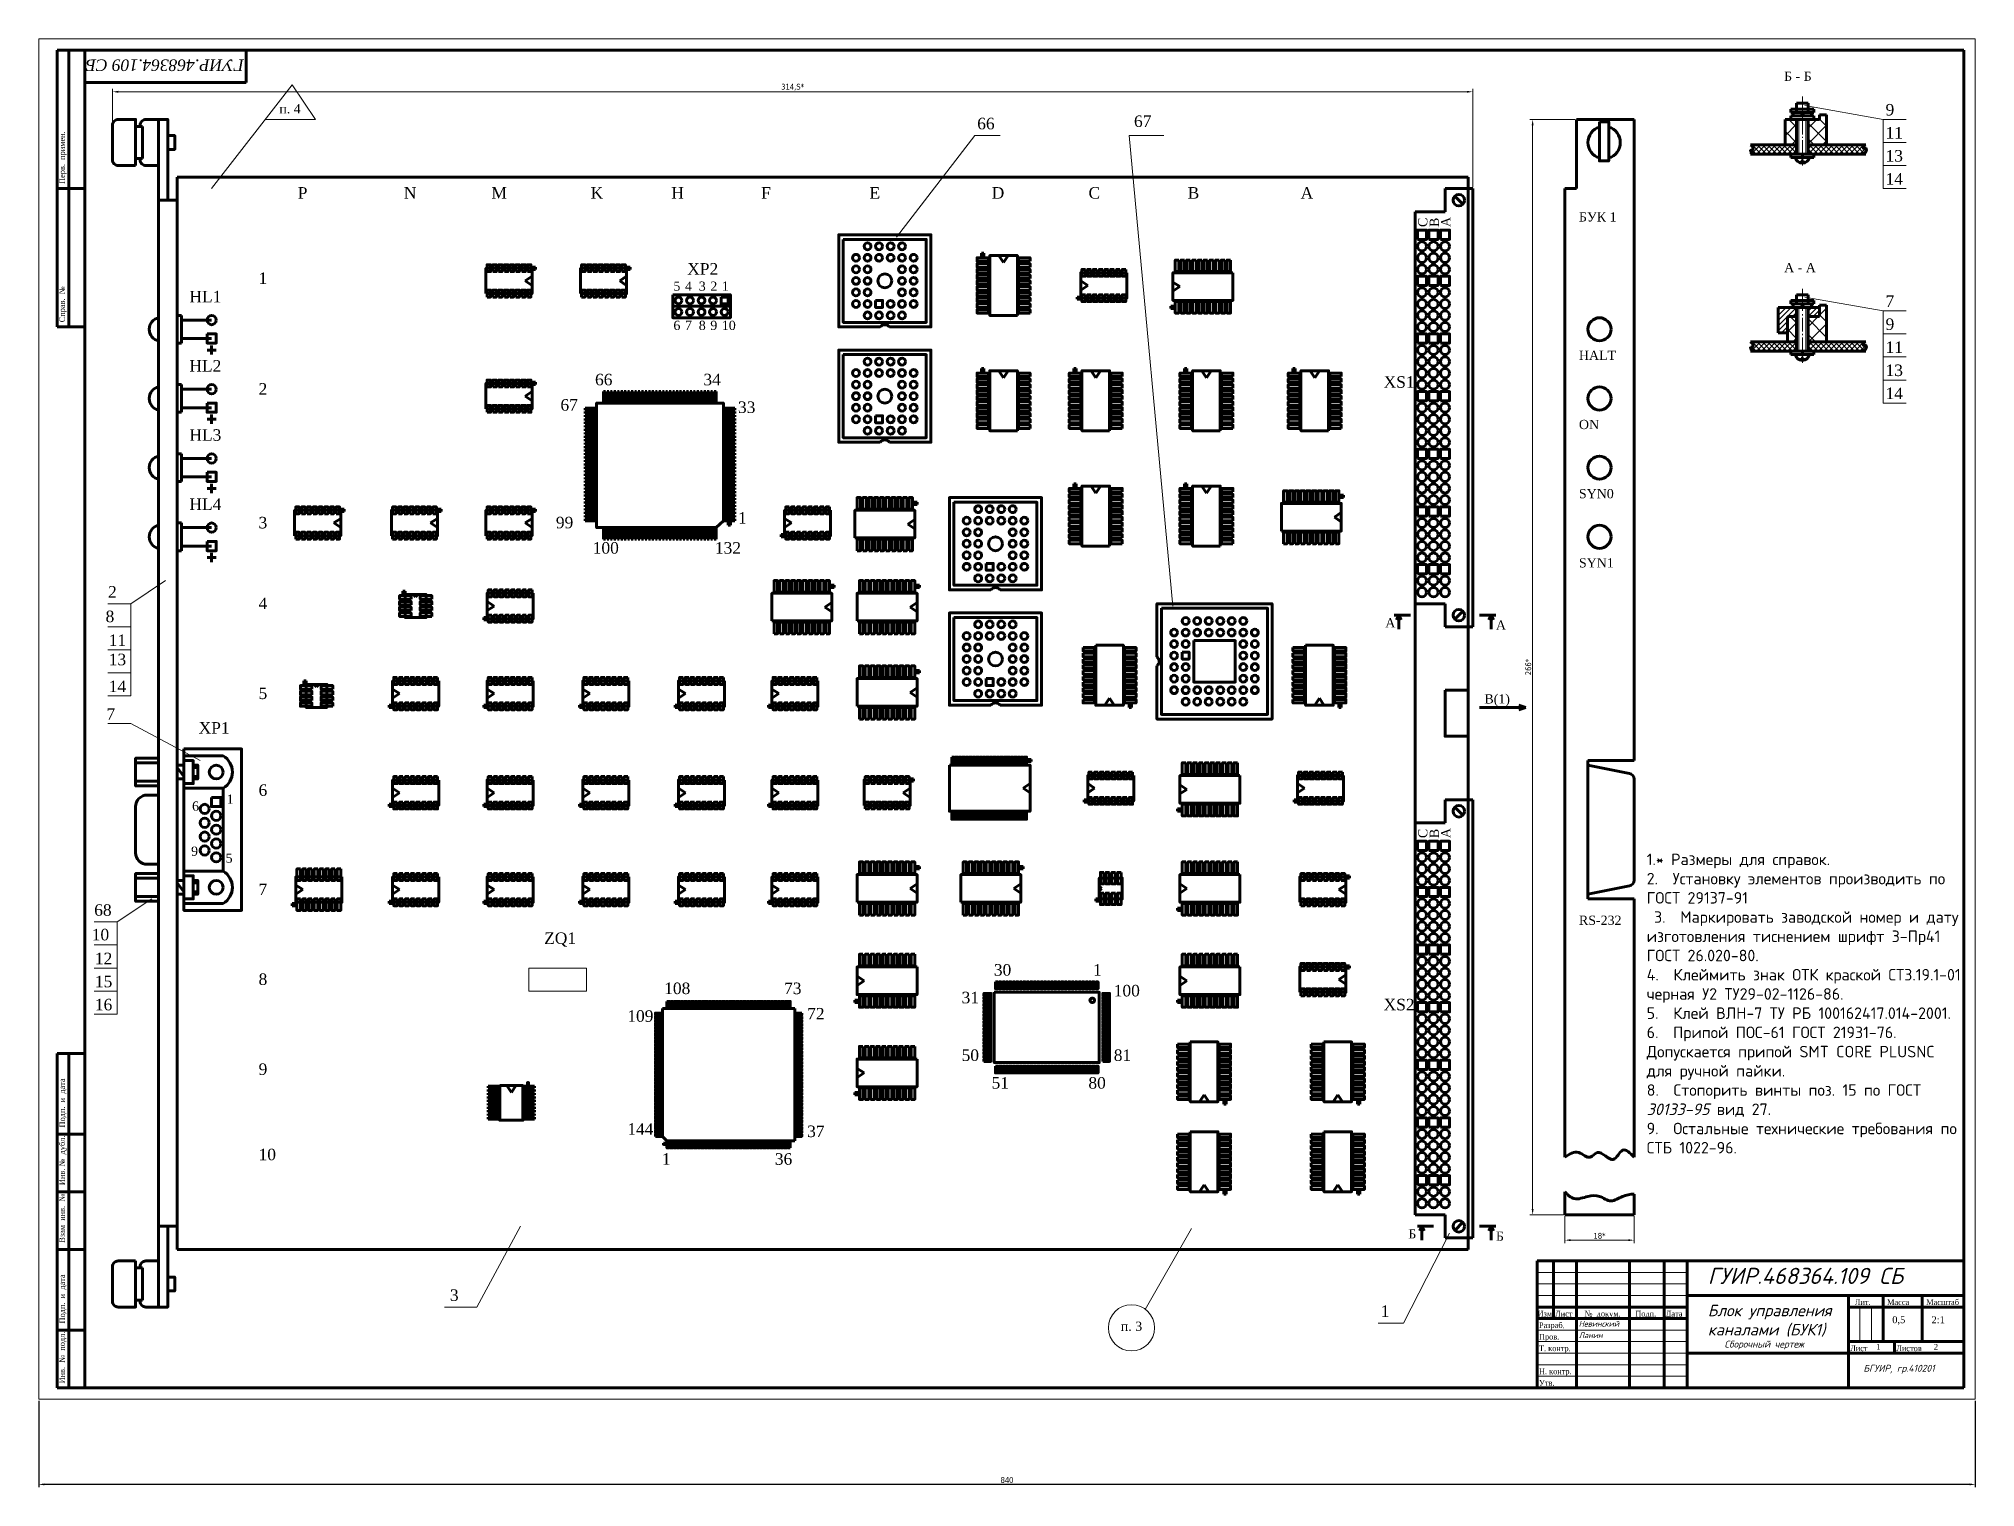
# Model space of a CAD drawing. Header units: millimetres. Extents: x 0 to 840, y -38 to 590.
import ezdxf

# ---------------------------------------------------------------- set-up
doc = ezdxf.new("R2010")
doc.units = ezdxf.units.MM
doc.header["$PDMODE"] = 3
doc.layers.add('основная-06', color=2, linetype='Continuous', lineweight=60)
doc.layers.add('тонкая-текст-02', color=4, linetype='Continuous', lineweight=20)
doc.styles.add('2', font='times.ttf', dxfattribs={"width": 0.9, "height": 2.5})
doc.styles.add('3', font='times.ttf', dxfattribs={"height": 2.5})
doc.dimstyles.new('ISO-25', dxfattribs={"dimtxt": 2.5, "dimasz": 2.5, "dimexe": 1.25, "dimexo": 0.625, "dimtad": 1, "dimtxsty": 'Standard', "dimcen": 2.5, "dimadec": 0, "dimazin": 0, "dimtfac": 1, "dimtmove": 0, "dimatfit": 3, "dimfxl": 1, "dimarcsym": 0})

msp = doc.modelspace()

# ---------------------------------------------------------------- texts
at = {"layer": 'тонкая-текст-02', "color": 0, "style": '2', "width": 0.9}
for s, p in [('Перв.  примен.', (11.371, 527.047)), ('Справ.  №', (11.371, 467.047)), ('Подп.  и  дата', (11.371, 117.87)), ('Инв. №  дубл.', (11.371, 92.87)), ('Взам  инв.  №', (11.371, 67.87)), ('Подп.  и  дата', (11.371, 32.87)), ('Инв.  №  подл. ', (11.371, 6.87))]:
    msp.add_text(s, height=2.5, rotation=90, dxfattribs=at).set_placement(p)
at = {"layer": 'тонкая-текст-02', "color": 0, "style": '3'}
for s, p in [('2', (30.066, 347.654)), ('8', (29, 337)), ('68', (24.066, 209.654)), ('10', (23, 199))]:
    msp.add_text(s, height=5, dxfattribs=at).set_placement(p)
at = {"layer": 'тонкая-текст-02', "color": 0, "style": '2', "width": 0.9}
for s, p in [('Лит.', (787.733, 40.87)), ('Масса', (801.733, 40.87)), ('Масштаб', (818.733, 40.87)), ('Изм.', (650.133, 35.87)), ('Разраб.', (650.733, 30.87)), ('Лист', (657.733, 35.87)), ('  №  докум.', (668.733, 35.87)), ('  Подп.', (690.733, 35.87)), ('Дата', (705.733, 35.87)), ('Пров.', (650.733, 25.87)), ('Т. контр.', (650.733, 20.87)), ('Лист', (785.733, 20.87)), ('Листов', (805.733, 20.87)), ('Н. контр.', (650.733, 10.87)), ('Утв.', (650.733, 5.87))]:
    msp.add_text(s, height=2.5, dxfattribs=at).set_placement(p)
at = {"layer": 'тонкая-текст-02', "color": 0, "attachment_point": 1, "style": '3'}
for s, insert, char_height, width, rotation in [('{\\fTimes New Roman|b0|i1|c204|p18;ГУИР.468364.109 СБ}', (89, 576), 5, 68, 180), ('{\\fTimes New Roman|b0|i0|c0|p18;A}', (608.346, 508.365), 4, 14, 90), ('{\\fTimes New Roman|b0|i0|c0|p18;C}', (598.346, 508.365), 4, 14, 90), ('{\\fTimes New Roman|b0|i0|c0|p18;B}', (603.346, 508.365), 4, 14, 90), ('{\\fTimes New Roman|b0|i0|c0|p18;C}', (598.346, 243.365), 4, 14, 90), ('{\\fTimes New Roman|b0|i0|c0|p18;B}', (603.346, 243.365), 4, 14, 90), ('{\\fTimes New Roman|b0|i0|c0|p18;A}', (608.346, 243.365), 4, 14, 90)]:
    msp.add_mtext(s, dxfattribs=dict(at, insert=insert, char_height=char_height, width=width, rotation=rotation))
for s, insert, char_height, width in [('{\\fTimes New Roman|b0|i0|c204|p18;Б\\fTimes New Roman|b0|i0|c0|p18; - \\fTimes New Roman|b0|i0|c204|p18;Б}', (757.087, 575.724), 4, 14), ('{\\fTimes New Roman|b0|i0|c204|p18;п. 4}', (104.365, 561.654), 4, 14), ('{\\fTimes New Roman|b0|i0|c204|p18;66}', (407.087, 555.724), 5, 14), ('{\\fTimes New Roman|b0|i0|c204|p18;67}', (475.087, 556.724), 5, 14), ('{\\fTimes New Roman|b0|i0|c204|p18;9}', (801.087, 561.724), 5, 14), ('{\\fTimes New Roman|b0|i0|c204|p18;11}', (801.087, 551.724), 5, 14), ('{\\fTimes New Roman|b0|i0|c204|p18;13}', (801.087, 541.724), 5, 14), ('{\\fTimes New Roman|b0|i0|c204|p18;14}', (801.087, 531.724), 5, 14), ('{\\fTimes New Roman|b0|i0|c0|p18;P}', (112.365, 525.654), 5, 14), ('{\\fTimes New Roman|b0|i0|c0|p18;N}', (158.365, 525.654), 5, 14), ('{\\fTimes New Roman|b0|i0|c0|p18;M}', (196.365, 525.654), 5, 14), ('{\\fTimes New Roman|b0|i0|c0|p18;K}', (239.365, 525.654), 5, 14), ('{\\fTimes New Roman|b0|i0|c0|p18;H}', (274.365, 525.654), 5, 14), ('{\\fTimes New Roman|b0|i0|c0|p18;F}', (313.365, 525.654), 5, 14), ('{\\fTimes New Roman|b0|i0|c0|p18;E}', (360.365, 525.654), 5, 14), ('{\\fTimes New Roman|b0|i0|c0|p18;D}', (413.365, 525.654), 5, 14), ('{\\fTimes New Roman|b0|i0|c0|p18;C}', (455.365, 525.654), 5, 14), ('{\\fTimes New Roman|b0|i0|c0|p18;B}', (498.365, 525.654), 5, 14), ('{\\fTimes New Roman|b0|i0|c0|p18;A}', (547.365, 525.654), 5, 14), ('{\\fTimes New Roman|b0|i0|c204|p18;БУК 1}', (668.087, 514.724), 4, 17.91334), ('{\\fTimes New Roman|b0|i0|c204|p18;1}', (95.365, 488.654), 5, 14), ('{\\fTimes New Roman|b0|i0|c0|p18;XP2}', (281.307, 492.701), 5, 14), ('{\\fTimes New Roman|b0|i0|c204|p18;А\\fTimes New Roman|b0|i0|c0|p18; - \\fTimes New Roman|b0|i0|c204|p18;А}', (757.087, 492.724), 4, 14), ('{\\fTimes New Roman|b0|i0|c0|p18;HL\\fTimes New Roman|b0|i0|c204|p18;1}', (65.365, 480.654), 5, 14), ('{\\fTimes New Roman|b0|i0|c0|p18;5}', (275.307, 484.701), 4, 14), ('{\\fTimes New Roman|b0|i0|c0|p18;4}', (280.307, 484.701), 4, 14), ('{\\fTimes New Roman|b0|i0|c0|p18;3}', (286.307, 484.701), 4, 14), ('{\\fTimes New Roman|b0|i0|c0|p18;2}', (291.307, 484.701), 4, 14), ('{\\fTimes New Roman|b0|i0|c0|p18;1}', (296.307, 484.701), 4, 14), ('{\\fTimes New Roman|b0|i0|c0|p18;7}', (801.087, 478.724), 5, 14), ('{\\fTimes New Roman|b0|i0|c0|p18;6}', (275.307, 467.701), 4, 14), ('{\\fTimes New Roman|b0|i0|c0|p18;7}', (280.307, 467.701), 4, 14), ('{\\fTimes New Roman|b0|i0|c0|p18;8}', (286.307, 467.701), 4, 14), ('{\\fTimes New Roman|b0|i0|c0|p18;9}', (291.307, 467.701), 4, 14), ('{\\fTimes New Roman|b0|i0|c0|p18;10}', (296.307, 467.701), 4, 14), ('{\\fTimes New Roman|b0|i0|c204|p18;9}', (801.087, 468.724), 5, 14), ('{\\fTimes New Roman|b0|i0|c0|p18;HALT}', (668.087, 454.724), 4, 14), ('{\\fTimes New Roman|b0|i0|c0|p18;1\\fTimes New Roman|b0|i0|c204|p18;1}', (801.087, 458.724), 5, 14), ('{\\fTimes New Roman|b0|i0|c0|p18;HL2}', (65.365, 450.654), 5, 14), ('{\\fTimes New Roman|b0|i0|c204|p18;13}', (801.087, 448.724), 5, 14), ('{\\fTimes New Roman|b0|i0|c0|p18;2}', (95.365, 440.654), 5, 14), ('{\\fTimes New Roman|b0|i0|c0|p18;66}', (241.307, 444.701), 5, 14), ('{\\fTimes New Roman|b0|i0|c0|p18;34}', (288.307, 444.701), 5, 14), ('{\\fTimes New Roman|b0|i0|c0|p18;XS\\fTimes New Roman|b0|i0|c204|p18;1}', (583.365, 443.654), 5, 14), ('{\\fTimes New Roman|b0|i0|c204|p18;14}', (801.087, 438.724), 5, 14), ('{\\fTimes New Roman|b0|i0|c0|p18;67}', (226.307, 433.701), 5, 14), ('{\\fTimes New Roman|b0|i0|c0|p18;33}', (303.307, 432.701), 5, 14), ('{\\fTimes New Roman|b0|i0|c0|p18;HL3}', (65.365, 420.654), 5, 14), ('{\\fTimes New Roman|b0|i0|c0|p18;ON}', (668.087, 424.724), 4, 14), ('{\\fTimes New Roman|b0|i0|c0|p18;HL4}', (65.365, 390.654), 5, 14), ('{\\fTimes New Roman|b0|i0|c0|p18;SYN0}', (668.087, 394.724), 4, 14), ('{\\fTimes New Roman|b0|i0|c0|p18;3}', (95.365, 382.654), 5, 14), ('{\\fTimes New Roman|b0|i0|c0|p18;99}', (224.307, 382.701), 5, 14), ('{\\fTimes New Roman|b0|i0|c204|p18;1}', (303.307, 384.701), 5, 14), ('{\\fTimes New Roman|b0|i0|c0|p18;100}', (240.307, 371.701), 5, 14), ('{\\fTimes New Roman|b0|i0|c0|p18;132}', (293.307, 371.701), 5, 14), ('{\\fTimes New Roman|b0|i0|c0|p18;SYN1}', (668.087, 364.724), 4, 14), ('{\\fTimes New Roman|b0|i0|c0|p18;4}', (95.365, 347.654), 5, 14), ('{\\fTimes New Roman|b0|i0|c204|p18;А}', (584.087, 338.724), 4, 14), ('{\\fTimes New Roman|b0|i0|c204|p18;А}', (632.087, 337.724), 4, 14), ('{\\fTimes New Roman|b0|i0|c204|p18;11\\P13}', (30.365, 331.654), 5, 14), ('{\\fTimes New Roman|b0|i0|c204|p18;14}', (30.365, 311.654), 5, 14), ('{\\fTimes New Roman|b0|i0|c0|p18;5}', (95.365, 308.654), 5, 14), ('{\\fTimes New Roman|b0|i0|c204|p18;В(1)}', (627.087, 305.724), 4, 14), ('{\\fTimes New Roman|b0|i0|c204|p18;7}', (29.365, 299.654), 5, 14), ('{\\fTimes New Roman|b0|i0|c0|p18;XP\\fTimes New Roman|b0|i0|c204|p18;1}', (69.365, 293.654), 5, 14), ('{\\fTimes New Roman|b0|i0|c204|p18;1}', (81.513, 262.24), 4, 14), ('{\\fTimes New Roman|b0|i0|c0|p18;6}', (95.365, 266.654), 5, 14), ('{\\fTimes New Roman|b0|i0|c0|p18;6}', (66.513, 259.24), 4, 14), ('{\\fTimes New Roman|b0|i0|c0|p18;9}', (66.087, 239.667), 4, 14), ('{\\fTimes New Roman|b0|i0|c0|p18;5}', (81.087, 236.667), 4, 14), ('{\\fISOCPEUR|b0|i0|c204|p34;1.* Размеры для справок.\\P2.  Установку элементов производить по ГОСТ 29137-91\\P 3.  Маркировать заводской номер и дату изготовления тиснением шрифт 3-Пр41 ГОСТ 26.020-80.\\P4.  Клеймить знак ОТК краской СТ3.19.1-01 черная У2 ТУ29-02-1126-86.\\P5.  Клей ВЛН-7 ТУ РБ 100162417.014-2001.\\P6.  Припой ПОС-61 ГОСТ 21931-76. Допускается припой SMT CORE PLUSNC для ручной пайки.\\P8.  Стопорить винты поз. 15 по ГОСТ \\fISOCPEUR|b0|i1|c204|p34;\\C256;30133-95\\fISOCPEUR|b0|i0|c204|p34;\\C0; вид 27.\\P9.  Остальные технические требования по СТБ 1022-96.}', (697.485, 236.617), 5, 136), ('{\\fTimes New Roman|b0|i0|c0|p18;7}', (95.365, 223.654), 5, 14), ('{\\fTimes New Roman|b0|i0|c0|p18;ZQ1}', (219.234, 202.448), 5, 14), ('{\\fTimes New Roman|b0|i0|c0|p18;RS-232}', (668.087, 209.724), 4, 14), ('{\\fTimes New Roman|b0|i0|c204|p18;12}', (24.365, 193.654), 5, 14), ('{\\fTimes New Roman|b0|i0|c0|p18;30}', (414.307, 188.701), 5, 14), ('{\\fTimes New Roman|b0|i0|c204|p18;1}', (457.307, 188.701), 5, 14), ('{\\fTimes New Roman|b0|i0|c204|p18;15}', (24.365, 183.654), 5, 14), ('{\\fTimes New Roman|b0|i0|c0|p18;8}', (95.365, 184.654), 5, 14), ('{\\fTimes New Roman|b0|i0|c0|p18;108}', (271.307, 180.701), 5, 14), ('{\\fTimes New Roman|b0|i0|c0|p18;73}', (323.307, 180.701), 5, 14), ('{\\fTimes New Roman|b0|i0|c0|p18;31}', (400.307, 176.701), 5, 14), ('{\\fTimes New Roman|b0|i0|c0|p18;100}', (466.307, 179.701), 5, 14), ('{\\fTimes New Roman|b0|i0|c204|p18;16}', (24.365, 173.654), 5, 14), ('{\\fTimes New Roman|b0|i0|c0|p18;109}', (255.307, 168.701), 5, 14), ('{\\fTimes New Roman|b0|i0|c0|p18;72}', (333.307, 169.701), 5, 14), ('{\\fTimes New Roman|b0|i0|c0|p18;XS2}', (583.365, 173.654), 5, 14), ('{\\fTimes New Roman|b0|i0|c0|p18;50}', (400.307, 151.701), 5, 14), ('{\\fTimes New Roman|b0|i0|c0|p18;81}', (466.307, 151.701), 5, 14), ('{\\fTimes New Roman|b0|i0|c0|p18;9}', (95.365, 145.654), 5, 14), ('{\\fTimes New Roman|b0|i0|c0|p18;51}', (413.307, 139.701), 5, 14), ('{\\fTimes New Roman|b0|i0|c0|p18;80}', (455.307, 139.701), 5, 14), ('{\\fTimes New Roman|b0|i0|c0|p18;144}', (255.307, 119.701), 5, 14), ('{\\fTimes New Roman|b0|i0|c0|p18;37}', (333.307, 118.701), 5, 14), ('{\\fTimes New Roman|b0|i0|c0|p18;10}', (95.365, 108.654), 5, 14), ('{\\fTimes New Roman|b0|i0|c0|p18;1}', (270.307, 106.701), 5, 14), ('{\\fTimes New Roman|b0|i0|c0|p18;36}', (319.307, 106.701), 5, 14), ('{\\fTimes New Roman|b0|i0|c204|p18;Б}', (594.087, 73.724), 4, 14), ('{\\fTimes New Roman|b0|i0|c204|p18;Б}', (632.087, 72.724), 4, 14), ('{\\fISOCPEUR|b0|i1|c204|p34;ГУИР.468364.109 СБ}', (724, 57), 7, 106), ('{\\fTimes New Roman|b0|i0|c204|p18;3}', (178.365, 47.654), 5, 14), ('{\\fTimes New Roman|b0|i0|c204|p18;п. 3}', (469.365, 33.654), 4, 14), ('{\\fTimes New Roman|b0|i0|c204|p18;1}', (582.087, 40.724), 5, 14), ('{\\fISOCPEUR|b0|i1|c204|p34;Невинский}', (668, 34), 2.5, 22), ('{\\fISOCPEUR|b0|i1|c204|p34;Блок управления каналами (БУК1)}', (724, 41), 5, 65), ('{\\fTimes New Roman|b0|i0|c204|p18;0,5}', (804, 36), 3, 10), ('{\\fTimes New Roman|b0|i0|c204|p18;2:1}', (821, 36), 3, 10), ('{\\fISOCPEUR|b0|i1|c204|p34;Ланин}', (668, 29), 2.5, 22), ('{\\fISOCPEUR|b0|i1|c204|p34;Сборочный чертеж}', (731.226, 25.42), 3, 45), ('{\\fTimes New Roman|b0|i0|c204|p18;1}', (797, 24), 2.5, 10), ('{\\fTimes New Roman|b0|i0|c204|p18;2}', (822, 24), 2.5, 10), ('{\\fISOCPEUR|b0|i1|c204|p34;БГУИР, гр.410201}', (791.482, 14.941), 3, 45)]:
    msp.add_mtext(s, dxfattribs=dict(at, insert=insert, char_height=char_height, width=width))
at = {"layer": 'тонкая-текст-02', "color": 0, "char_height": 2.5, "attachment_point": 5}
for s, insert in [('{\\fTahoma|b0|i0|c204|p32;314,\\fTahoma|b0|i0|c0|p32;S*}', (327, 569)), ('{\\fTahoma|b0|i0|c204|p32;18*}', (677, 70.875))]:
    msp.add_mtext(s, dxfattribs=dict(at, insert=insert))
at = {"layer": 'тонкая-текст-02', "color": 0, "insert": (646.125, 317.5), "char_height": 2.5, "attachment_point": 5, "rotation": 90}
msp.add_mtext('{\\fTahoma|b0|i0|c204|p32;266*}', dxfattribs=at)

# ---------------------------------------------------------------- blocks, each defined once
blk = doc.blocks.new('*D3')
at = {"layer": 'Defpoints', "color": 0, "transparency": 16777216}
for p in [(0, 0), (840, 0), (0, -36.91)]:
    blk.add_point(p, dxfattribs=at)
at = {"layer": 'тонкая-текст-02', "color": 0, "lineweight": -2, "transparency": 16777216}
for p, q in [((0, -0.62), (0, -38.16)), ((840, -0.62), (840, -38.16)), ((837.5, -36.91), (2.5, -36.91))]:
    blk.add_line(p, q, dxfattribs=at)
at = {"layer": 'тонкая-текст-02', "color": 0, "transparency": 16777216}
for points in [[(2.5, -36.49), (2.5, -37.33), (0, -36.91)], [(837.5, -36.49), (837.5, -37.33), (840, -36.91)]]:
    blk.add_solid(points, dxfattribs=at)
at = {"layer": 'тонкая-текст-02', "color": 0, "transparency": 16777216, "insert": (420, -35.03), "char_height": 2.5, "attachment_point": 5}
blk.add_mtext('840', dxfattribs=at)

# ---------------------------------------------------------------- dimensions: what is measured, and where the dimension line sits
at = {"layer": 'тонкая-текст-02'}
dim = msp.add_linear_dim(base=(0, -36.908), p1=(840, 0), p2=(0, 0), dimstyle='ISO-25', dxfattribs=at)
dim.commit()
dim.dimension.update_dxf_attribs({"geometry": '*D3', "text_midpoint": (420, -35.033)})

# ---------------------------------------------------------------- hatches: boundary and pattern name
at = {"layer": 'тонкая-текст-02'}
h = msp.add_hatch(dxfattribs=at)
h.set_pattern_fill('ANSI37', color=0, scale=1.5, style=0)
h.set_pattern_definition([(45, (7.5, 0), (-3.367596, 3.367596), []), (135, (7.5, 0), (-3.367596, -3.367596), [])])
h.paths.add_polyline_path([(757.5, 544), (762.5, 544), (762.5, 555), (757.5, 555)])
h.paths.add_polyline_path([(767.5, 544), (775.5, 544), (775.5, 557), (772.5, 557), (772.5, 555), (767.5, 555)])
h = msp.add_hatch(dxfattribs=at)
h.set_pattern_fill('ANSI37', color=0, scale=0.5, style=0)
h.set_pattern_definition([(45, (7.5, 0), (-1.122532, 1.122532), []), (135, (7.5, 0), (-1.122532, -1.122532), [])])
edge = h.paths.add_edge_path()
edge.add_spline(control_points=[(742.5, 544), (742.886, 543.735), (743.546, 543.282), (743.834, 541.747), (741.877, 541.721), (743.377, 540.534), (742.745, 540.149), (742.5, 540)], knot_values=[0, 0, 0, 0, 1.4142136, 2.4142136, 3.5322476, 4.6502815, 5.3573883, 5.3573883, 5.3573883, 5.3573883], degree=3, periodic=0)
edge.add_line((742.5, 540), (762.5, 540))
edge.add_line((762.5, 540), (762.5, 544))
edge.add_line((762.5, 544), (742.5, 544))
edge = h.paths.add_edge_path()
edge.add_line((767.5, 544), (767.5, 540))
edge.add_line((767.5, 540), (792.5, 540))
edge.add_spline(control_points=[(792.5, 540), (792.242, 540.174), (791.727, 540.523), (792.912, 541.049), (792.942, 542.955), (791.238, 542.111), (791.355, 543.786), (792.104, 543.926), (792.5, 544)], knot_values=[0, 0, 0, 0, 0.7071068, 1.4142136, 2.9142136, 3.9142136, 4.9142136, 6.0322476, 6.0322476, 6.0322476, 6.0322476], degree=3, periodic=0)
edge.add_line((792.5, 544), (767.5, 544))
h = msp.add_hatch(dxfattribs=at)
h.set_pattern_fill('ANSI31', color=0, scale=0.5, style=0)
h.set_pattern_definition([(45, (-52.5, -85.5), (-1.122532, 1.122532), [])])
h.paths.add_polyline_path([(758.5, 469.5), (762.5, 469.5), (762.5, 473.5), (760, 473.5), (754.5, 473.5), (754.5, 462.5), (758.5, 462.5)])
h.paths.add_polyline_path([(767.5, 469.5), (772.5, 469.5), (772.5, 473.5), (767.5, 473.5)])
h = msp.add_hatch(dxfattribs=at)
h.set_pattern_fill('ANSI37', color=0, scale=1.5, style=0)
h.set_pattern_definition([(45, (-52.5, -85.5), (-3.367596, 3.367596), []), (135, (-52.5, -85.5), (-3.367596, -3.367596), [])])
h.paths.add_polyline_path([(762.5, 469.5), (758.5, 469.5), (758.5, 458.5), (762.5, 458.5)])
h.paths.add_polyline_path([(775.5, 474.5), (772.5, 474.5), (772.5, 469.5), (767.5, 469.5), (767.5, 458.5), (775.5, 458.5)])
h = msp.add_hatch(dxfattribs=at)
h.set_pattern_fill('ANSI37', color=0, scale=0.5, style=0)
h.set_pattern_definition([(45, (7.5, -85.5), (-1.122532, 1.122532), []), (135, (7.5, -85.5), (-1.122532, -1.122532), [])])
edge = h.paths.add_edge_path()
edge.add_spline(control_points=[(742.5, 458.5), (742.886, 458.235), (743.546, 457.782), (743.834, 456.247), (741.877, 456.221), (743.377, 455.034), (742.745, 454.649), (742.5, 454.5)], knot_values=[0, 0, 0, 0, 1.4142136, 2.4142136, 3.5322476, 4.6502815, 5.3573883, 5.3573883, 5.3573883, 5.3573883], degree=3, periodic=0)
edge.add_line((742.5, 454.5), (762.5, 454.5))
edge.add_line((762.5, 454.5), (762.5, 458.5))
edge.add_line((762.5, 458.5), (742.5, 458.5))
edge = h.paths.add_edge_path()
edge.add_line((767.5, 458.5), (767.5, 454.5))
edge.add_line((767.5, 454.5), (792.5, 454.5))
edge.add_spline(control_points=[(792.5, 454.5), (792.242, 454.674), (791.727, 455.023), (792.912, 455.549), (792.942, 457.455), (791.238, 456.611), (791.355, 458.286), (792.104, 458.426), (792.5, 458.5)], knot_values=[0, 0, 0, 0, 0.7071068, 1.4142136, 2.9142136, 3.9142136, 4.9142136, 6.0322476, 6.0322476, 6.0322476, 6.0322476], degree=3, periodic=0)
edge.add_line((792.5, 458.5), (767.5, 458.5))

# ---------------------------------------------------------------- linework, layer by layer
at = {"layer": 'основная-06', "color": 0}
for p, q in [((20, 585), (8, 585)), ((8, 585), (8, 525)), ((13, 585), (13, 525)), ((20, 585), (20, 5)), ((835, 585), (20, 585)), ((90, 571), (90, 585)), ((835, 5), (835, 585)), ((20, 571), (90, 571)), ((667, 555), (692, 555)), ((667, 555), (667, 525)), ((692, 555), (692, 277)), ((757.5, 544), (757.5, 555)), ((757.5, 555), (772.5, 555)), ((760, 558), (760, 559.5)), ((760, 559.5), (770, 559.5)), ((761, 558), (760, 558)), ((770, 556.5), (760, 556.5)), ((760, 556.5), (760, 555)), ((761, 556.5), (761, 558)), ((761, 558), (769, 558)), ((762.5, 562), (762.5, 558)), ((762.5, 562), (767.5, 562)), ((762.5, 555), (762.5, 540)), ((766, 558), (764, 556.5)), ((767.5, 562), (767.5, 558)), ((767.5, 555), (767.5, 540)), ((769, 558), (769, 556.5)), ((770, 558), (769, 558)), ((770, 559.5), (770, 558)), ((770, 555), (770, 556.5)), ((772.5, 555), (772.5, 557)), ((772.5, 557), (775.5, 557)), ((775.5, 557), (775.5, 544)), ((42, 538), (42, 552)), ((42, 552), (45, 552)), ((45, 552), (45, 538)), ((45, 538), (42, 538)), ((742.5, 544), (762.5, 544)), ((742.5, 540), (792.5, 540)), ((760, 538.5), (760, 540)), ((770, 538.5), (760, 538.5)), ((765, 540), (765, 538.5)), ((767.5, 544), (792.5, 544)), ((770, 540), (770, 538.5)), ((60, 65), (60, 530)), ((60, 530), (620, 530)), ((620, 65), (620, 530)), ((764.5, 536.041), (764.5, 537)), ((764.5, 537), (765.5, 537)), ((765.5, 537), (765.5, 536.041)), ((8, 525), (8, 465)), ((8, 525), (20, 525)), ((13, 525), (13, 465)), ((610, 525), (610, 515)), ((622, 525), (610, 525)), ((614.232, 521.768), (617.768, 518.232)), ((622, 525), (622, 335)), ((667, 525), (662, 525)), ((662, 525), (662, 105)), ((52, 75), (52, 520)), ((52, 520), (60, 520)), ((610, 515), (597, 515)), ((597, 515), (597, 345)), ((410, 497), (409, 497)), ((409, 497), (409, 495)), ((410, 495), (410, 497)), ((418.5, 493), (416.5, 496)), ((420.5, 496), (418.5, 493)), ((215.5, 491), (213.5, 491)), ((213.5, 490), (215.5, 490)), ((215.5, 490), (215.5, 491)), ((256.5, 491), (254.5, 491)), ((254.5, 490), (256.5, 490)), ((256.5, 490), (256.5, 491)), ((211, 485), (214, 487)), ((214, 483), (211, 485)), ((252, 485), (255, 487)), ((255, 483), (252, 485)), ((452, 485), (455, 483)), ((455, 483), (452, 481)), ((492, 484.5), (495, 482.5)), ((495, 482.5), (492, 480.5)), ((762.5, 479), (762.5, 475)), ((762.5, 479), (767.5, 479)), ((767.5, 479), (767.5, 475)), ((275, 474), (300, 474)), ((452.5, 478), (450.5, 478)), ((450.5, 478), (450.5, 477)), ((450.5, 477), (452.5, 477)), ((493, 474), (491, 474)), ((491, 474), (491, 473)), ((491, 473), (493, 473)), ((754.5, 462.5), (754.5, 473.5)), ((754.5, 473.5), (772.5, 473.5)), ((760, 476.5), (770, 476.5)), ((760, 475), (760, 476.5)), ((761, 475), (760, 475)), ((770, 473.5), (760, 473.5)), ((761, 475), (769, 475)), ((761, 473.5), (761, 475)), ((762.5, 473.5), (762.5, 454.5)), ((766, 475), (764, 473.5)), ((767.5, 473.5), (767.5, 454.5)), ((770, 475), (769, 475)), ((769, 475), (769, 473.5)), ((770, 476.5), (770, 475)), ((772.5, 474.5), (775.5, 474.5)), ((772.5, 469.5), (772.5, 474.5)), ((775.5, 474.5), (775.5, 458.5)), ((8, 465), (20, 465)), ((60, 470), (62, 470)), ((62, 470), (62, 458)), ((75, 468), (62, 468)), ((758.5, 462.5), (754.5, 462.5)), ((758.5, 458.5), (758.5, 469.5)), ((758.5, 469.5), (762.5, 469.5)), ((767.5, 469.5), (772.5, 469.5)), ((62, 458), (60, 458)), ((75, 460), (62, 460)), ((73, 455), (77, 455)), ((75, 457), (75, 453)), ((742.5, 458.5), (762.5, 458.5)), ((742.5, 454.5), (792.5, 454.5)), ((760, 453), (760, 454.5)), ((765, 454.5), (765, 453)), ((767.5, 458.5), (792.5, 458.5)), ((770, 454.5), (770, 453)), ((410, 447), (409, 447)), ((409, 447), (409, 445)), ((410, 445), (410, 447)), ((418.5, 443), (416.5, 446)), ((420.5, 446), (418.5, 443)), ((450, 447), (449, 447)), ((449, 447), (449, 445)), ((450, 445), (450, 447)), ((458.5, 443), (456.5, 446)), ((460.5, 446), (458.5, 443)), ((497, 447), (497, 445)), ((498, 447), (497, 447)), ((498, 445), (498, 447)), ((506.5, 443), (504.5, 446)), ((508.5, 446), (506.5, 443)), ((545, 447), (544, 447)), ((544, 447), (544, 445)), ((545, 445), (545, 447)), ((553.5, 443), (551.5, 446)), ((555.5, 446), (553.5, 443)), ((770, 453), (760, 453)), ((764.5, 450.541), (764.5, 451.5)), ((764.5, 451.5), (765.5, 451.5)), ((765.5, 451.5), (765.5, 450.541)), ((60, 440), (62, 440)), ((62, 440), (62, 428)), ((75, 438), (62, 438)), ((211, 435), (214, 437)), ((215.5, 441), (213.5, 441)), ((213.5, 440), (215.5, 440)), ((215.5, 440), (215.5, 441)), ((245, 437), (245, 432)), ((245, 437), (245.8, 437)), ((245.8, 437), (245.8, 432)), ((246.5, 437), (246.5, 432)), ((246.5, 437), (247.3, 437)), ((247.3, 437), (247.3, 432)), ((248, 437), (248.8, 437)), ((248, 437), (248, 432)), ((248.8, 437), (248.8, 432)), ((249.5, 437), (249.5, 432)), ((249.5, 437), (250.3, 437)), ((250.3, 437), (250.3, 432)), ((251, 437), (251, 432)), ((251, 437), (251.8, 437)), ((251.8, 437), (251.8, 432)), ((252.5, 437), (252.5, 432)), ((252.5, 437), (253.3, 437)), ((253.3, 437), (253.3, 432)), ((254, 437), (254, 432)), ((254, 437), (254.8, 437)), ((254.8, 437), (254.8, 432)), ((255.5, 437), (255.5, 432)), ((255.5, 437), (256.3, 437)), ((256.3, 437), (256.3, 432)), ((257, 437), (257, 432)), ((257, 437), (257.8, 437)), ((257.8, 437), (257.8, 432)), ((258.5, 437), (258.5, 432)), ((258.5, 437), (259.3, 437)), ((259.3, 437), (259.3, 432)), ((260, 437), (260, 432)), ((260, 437), (260.8, 437)), ((260.8, 437), (260.8, 432)), ((261.5, 437), (261.5, 432)), ((261.5, 437), (262.3, 437)), ((262.3, 437), (262.3, 432)), ((263, 437), (263, 432)), ((263, 437), (263.8, 437)), ((263.8, 437), (263.8, 432)), ((264.5, 437), (264.5, 432)), ((264.5, 437), (265.3, 437)), ((265.3, 437), (265.3, 432)), ((266, 437), (266, 432)), ((266, 437), (266.8, 437)), ((266.8, 437), (266.8, 432)), ((267.5, 437), (267.5, 432)), ((267.5, 437), (268.3, 437)), ((268.3, 437), (268.3, 432)), ((269, 437), (269, 432)), ((269, 437), (269.8, 437)), ((269.8, 437), (269.8, 432)), ((270.5, 437), (270.5, 432)), ((270.5, 437), (271.3, 437)), ((271.3, 437), (271.3, 432)), ((272, 437), (272, 432)), ((272, 437), (272.8, 437)), ((272.8, 437), (272.8, 432)), ((273.5, 437), (273.5, 432)), ((273.5, 437), (274.3, 437)), ((274.3, 437), (274.3, 432)), ((275, 437), (275, 432)), ((275, 437), (275.8, 437)), ((275.8, 437), (275.8, 432)), ((276.5, 437), (276.5, 432)), ((276.5, 437), (277.3, 437)), ((277.3, 437), (277.3, 432)), ((278, 437), (278, 432)), ((278, 437), (278.8, 437)), ((278.8, 437), (278.8, 432)), ((279.5, 437), (279.5, 432)), ((279.5, 437), (280.3, 437)), ((280.3, 437), (280.3, 432)), ((281, 437), (281, 432)), ((281, 437), (281.8, 437)), ((281.8, 437), (281.8, 432)), ((282.5, 437), (282.5, 432)), ((282.5, 437), (283.3, 437)), ((283.3, 437), (283.3, 432)), ((284, 437), (284, 432)), ((284, 437), (284.8, 437)), ((284.8, 437), (284.8, 432)), ((285.5, 437), (285.5, 432)), ((285.5, 437), (286.3, 437)), ((286.3, 437), (286.3, 432)), ((287, 437), (287, 432)), ((287, 437), (287.8, 437)), ((287.8, 437), (287.8, 432)), ((288.5, 437), (288.5, 432)), ((288.5, 437), (289.3, 437)), ((289.3, 437), (289.3, 432)), ((290, 437), (290, 432)), ((290, 437), (290.8, 437)), ((290.8, 437), (290.8, 432)), ((291.5, 437), (291.5, 432)), ((291.5, 437), (292.3, 437)), ((292.3, 437), (292.3, 432)), ((293, 437), (293, 432)), ((293, 437), (293.8, 437)), ((293.8, 437), (293.8, 432)), ((75, 430), (62, 430)), ((214, 433), (211, 435)), ((237, 429), (237, 429.8)), ((237, 429.8), (242, 429.8)), ((237, 429), (242, 429)), ((242, 429.8), (242, 429)), ((245.8, 432), (245, 432)), ((247.3, 432), (246.5, 432)), ((248.8, 432), (248, 432)), ((250.3, 432), (249.5, 432)), ((251.8, 432), (251, 432)), ((253.3, 432), (252.5, 432)), ((254.8, 432), (254, 432)), ((256.3, 432), (255.5, 432)), ((257.8, 432), (257, 432)), ((259.3, 432), (258.5, 432)), ((260.8, 432), (260, 432)), ((262.3, 432), (261.5, 432)), ((263.8, 432), (263, 432)), ((265.3, 432), (264.5, 432)), ((266.8, 432), (266, 432)), ((268.3, 432), (267.5, 432)), ((269.8, 432), (269, 432)), ((271.3, 432), (270.5, 432)), ((272.8, 432), (272, 432)), ((274.3, 432), (273.5, 432)), ((275.8, 432), (275, 432)), ((277.3, 432), (276.5, 432)), ((278.8, 432), (278, 432)), ((280.3, 432), (279.5, 432)), ((281.8, 432), (281, 432)), ((283.3, 432), (282.5, 432)), ((284.8, 432), (284, 432)), ((286.3, 432), (285.5, 432)), ((287.8, 432), (287, 432)), ((289.3, 432), (288.5, 432)), ((290.8, 432), (290, 432)), ((292.3, 432), (291.5, 432)), ((293.8, 432), (293, 432)), ((297, 429), (297, 429.8)), ((297, 429.8), (302, 429.8)), ((297, 429), (302, 429)), ((302, 429.8), (302, 429)), ((62, 428), (60, 428)), ((73, 425), (77, 425)), ((75, 427), (75, 423)), ((237, 427.5), (237, 428.3)), ((237, 428.3), (242, 428.3)), ((237, 427.5), (242, 427.5)), ((237, 426), (237, 426.8)), ((237, 426.8), (242, 426.8)), ((237, 426), (242, 426)), ((237, 424.5), (237, 425.3)), ((237, 425.3), (242, 425.3)), ((237, 424.5), (242, 424.5)), ((237, 423), (237, 423.8)), ((237, 423.8), (242, 423.8)), ((237, 423), (242, 423)), ((237, 421.5), (237, 422.3)), ((237, 422.3), (242, 422.3)), ((237, 421.5), (242, 421.5)), ((237, 420), (237, 420.8)), ((237, 420.8), (242, 420.8)), ((237, 420), (242, 420)), ((242, 428.3), (242, 427.5)), ((242, 426.8), (242, 426)), ((242, 425.3), (242, 424.5)), ((242, 423.8), (242, 423)), ((242, 422.3), (242, 421.5)), ((242, 420.8), (242, 420)), ((297, 427.5), (297, 428.3)), ((297, 428.3), (302, 428.3)), ((297, 427.5), (302, 427.5)), ((297, 426), (297, 426.8)), ((297, 426.8), (302, 426.8)), ((297, 426), (302, 426)), ((297, 424.5), (297, 425.3)), ((297, 425.3), (302, 425.3)), ((297, 424.5), (302, 424.5)), ((297, 423), (297, 423.8)), ((297, 423.8), (302, 423.8)), ((297, 423), (302, 423)), ((297, 421.5), (297, 422.3)), ((297, 422.3), (302, 422.3)), ((297, 421.5), (302, 421.5)), ((297, 420), (297, 420.8)), ((297, 420.8), (302, 420.8)), ((297, 420), (302, 420)), ((302, 428.3), (302, 427.5)), ((302, 426.8), (302, 426)), ((302, 425.3), (302, 424.5)), ((302, 423.8), (302, 423)), ((302, 422.3), (302, 421.5)), ((302, 420.8), (302, 420)), ((237, 418.5), (237, 419.3)), ((237, 419.3), (242, 419.3)), ((237, 418.5), (242, 418.5)), ((237, 417), (237, 417.8)), ((237, 417.8), (242, 417.8)), ((237, 417), (242, 417)), ((237, 415.5), (237, 416.3)), ((237, 416.3), (242, 416.3)), ((237, 415.5), (242, 415.5)), ((237, 414), (237, 414.8)), ((237, 414.8), (242, 414.8)), ((237, 414), (242, 414)), ((237, 412.5), (237, 413.3)), ((237, 413.3), (242, 413.3)), ((237, 412.5), (242, 412.5)), ((237, 411), (237, 411.8)), ((237, 411.8), (242, 411.8)), ((242, 419.3), (242, 418.5)), ((242, 417.8), (242, 417)), ((242, 416.3), (242, 415.5)), ((242, 414.8), (242, 414)), ((242, 413.3), (242, 412.5)), ((242, 411.8), (242, 411)), ((297, 418.5), (297, 419.3)), ((297, 419.3), (302, 419.3)), ((297, 418.5), (302, 418.5)), ((297, 417), (297, 417.8)), ((297, 417.8), (302, 417.8)), ((297, 417), (302, 417)), ((297, 415.5), (297, 416.3)), ((297, 416.3), (302, 416.3)), ((297, 415.5), (302, 415.5)), ((297, 414), (297, 414.8)), ((297, 414.8), (302, 414.8)), ((297, 414), (302, 414)), ((297, 412.5), (297, 413.3)), ((297, 413.3), (302, 413.3)), ((297, 412.5), (302, 412.5)), ((297, 411), (297, 411.8)), ((297, 411.8), (302, 411.8)), ((302, 419.3), (302, 418.5)), ((302, 417.8), (302, 417)), ((302, 416.3), (302, 415.5)), ((302, 414.8), (302, 414)), ((302, 413.3), (302, 412.5)), ((302, 411.8), (302, 411)), ((60, 410), (62, 410)), ((62, 410), (62, 398)), ((75, 408), (62, 408)), ((237, 411), (242, 411)), ((237, 409.5), (237, 410.3)), ((237, 410.3), (242, 410.3)), ((237, 409.5), (242, 409.5)), ((237, 408), (237, 408.8)), ((237, 408.8), (242, 408.8)), ((237, 408), (242, 408)), ((237, 406.5), (237, 407.3)), ((237, 407.3), (242, 407.3)), ((237, 406.5), (242, 406.5)), ((237, 405), (237, 405.8)), ((237, 405.8), (242, 405.8)), ((237, 405), (242, 405)), ((237, 403.5), (237, 404.3)), ((237, 404.3), (242, 404.3)), ((237, 403.5), (242, 403.5)), ((242, 410.3), (242, 409.5)), ((242, 408.8), (242, 408)), ((242, 407.3), (242, 406.5)), ((242, 405.8), (242, 405)), ((242, 404.3), (242, 403.5)), ((297, 411), (302, 411)), ((297, 409.5), (297, 410.3)), ((297, 410.3), (302, 410.3)), ((297, 409.5), (302, 409.5)), ((297, 408), (297, 408.8)), ((297, 408.8), (302, 408.8)), ((297, 408), (302, 408)), ((297, 406.5), (297, 407.3)), ((297, 407.3), (302, 407.3)), ((297, 406.5), (302, 406.5)), ((297, 405), (297, 405.8)), ((297, 405.8), (302, 405.8)), ((297, 405), (302, 405)), ((297, 403.5), (297, 404.3)), ((297, 404.3), (302, 404.3)), ((297, 403.5), (302, 403.5)), ((302, 410.3), (302, 409.5)), ((302, 408.8), (302, 408)), ((302, 407.3), (302, 406.5)), ((302, 405.8), (302, 405)), ((302, 404.3), (302, 403.5)), ((62, 398), (60, 398)), ((75, 400), (62, 400)), ((73, 395), (77, 395)), ((75, 397), (75, 393)), ((237, 402), (237, 402.8)), ((237, 402.8), (242, 402.8)), ((237, 402), (242, 402)), ((237, 400.5), (237, 401.3)), ((237, 401.3), (242, 401.3)), ((237, 400.5), (242, 400.5)), ((237, 399), (237, 399.8)), ((237, 399.8), (242, 399.8)), ((237, 399), (242, 399)), ((237, 397.5), (237, 398.3)), ((237, 398.3), (242, 398.3)), ((237, 397.5), (242, 397.5)), ((237, 396), (237, 396.8)), ((237, 396.8), (242, 396.8)), ((237, 396), (242, 396)), ((237, 394.5), (237, 395.3)), ((237, 395.3), (242, 395.3)), ((242, 402.8), (242, 402)), ((242, 401.3), (242, 400.5)), ((242, 399.8), (242, 399)), ((242, 398.3), (242, 397.5)), ((242, 396.8), (242, 396)), ((242, 395.3), (242, 394.5)), ((297, 402), (297, 402.8)), ((297, 402.8), (302, 402.8)), ((297, 402), (302, 402)), ((297, 400.5), (297, 401.3)), ((297, 401.3), (302, 401.3)), ((297, 400.5), (302, 400.5)), ((297, 399), (297, 399.8)), ((297, 399.8), (302, 399.8)), ((297, 399), (302, 399)), ((297, 397.5), (297, 398.3)), ((297, 398.3), (302, 398.3)), ((297, 397.5), (302, 397.5)), ((297, 396), (297, 396.8)), ((297, 396.8), (302, 396.8)), ((297, 396), (302, 396)), ((297, 394.5), (297, 395.3)), ((297, 395.3), (302, 395.3)), ((302, 402.8), (302, 402)), ((302, 401.3), (302, 400.5)), ((302, 399.8), (302, 399)), ((302, 398.3), (302, 397.5)), ((302, 396.8), (302, 396)), ((302, 395.3), (302, 394.5)), ((449, 397), (449, 395)), ((450, 397), (449, 397)), ((450, 395), (450, 397)), ((458.5, 393), (456.5, 396)), ((460.5, 396), (458.5, 393)), ((498, 397), (497, 397)), ((497, 397), (497, 395)), ((498, 395), (498, 397)), ((506.5, 393), (504.5, 396)), ((508.5, 396), (506.5, 393)), ((237, 394.5), (242, 394.5)), ((237, 393), (237, 393.8)), ((237, 393.8), (242, 393.8)), ((237, 393), (242, 393)), ((237, 391.5), (237, 392.3)), ((237, 392.3), (242, 392.3)), ((237, 391.5), (242, 391.5)), ((237, 390), (237, 390.8)), ((237, 390.8), (242, 390.8)), ((237, 390), (242, 390)), ((237, 388.5), (237, 389.3)), ((237, 389.3), (242, 389.3)), ((237, 388.5), (242, 388.5)), ((237, 387), (237, 387.8)), ((237, 387.8), (242, 387.8)), ((237, 387), (242, 387)), ((242, 393.8), (242, 393)), ((242, 392.3), (242, 391.5)), ((242, 390.8), (242, 390)), ((242, 389.3), (242, 388.5)), ((242, 387.8), (242, 387)), ((297, 394.5), (302, 394.5)), ((297, 393), (297, 393.8)), ((297, 393.8), (302, 393.8)), ((297, 393), (302, 393)), ((297, 391.5), (297, 392.3)), ((297, 392.3), (302, 392.3)), ((297, 391.5), (302, 391.5)), ((297, 390), (297, 390.8)), ((297, 390.8), (302, 390.8)), ((297, 390), (302, 390)), ((297, 388.5), (297, 389.3)), ((297, 389.3), (302, 389.3)), ((297, 388.5), (302, 388.5)), ((297, 387), (297, 387.8)), ((297, 387.8), (302, 387.8)), ((297, 387), (302, 387)), ((302, 393.8), (302, 393)), ((302, 392.3), (302, 391.5)), ((302, 390.8), (302, 390)), ((302, 389.3), (302, 388.5)), ((302, 387.8), (302, 387)), ((381, 389), (379, 389)), ((379, 388), (381, 388)), ((381, 388), (381, 389)), ((566, 392), (564, 392)), ((564, 391), (566, 391)), ((566, 391), (566, 392)), ((60, 380), (62, 380)), ((62, 380), (62, 368)), ((75, 378), (62, 378)), ((128, 380), (131, 382)), ((131, 378), (128, 380)), ((132.5, 386), (130.5, 386)), ((130.5, 385), (132.5, 385)), ((132.5, 385), (132.5, 386)), ((170, 380), (173, 382)), ((173, 378), (170, 380)), ((174.5, 386), (172.5, 386)), ((172.5, 385), (174.5, 385)), ((174.5, 385), (174.5, 386)), ((211, 380), (214, 382)), ((214, 378), (211, 380)), ((215.5, 386), (213.5, 386)), ((213.5, 385), (215.5, 385)), ((215.5, 385), (215.5, 386)), ((237, 385.5), (237, 386.3)), ((237, 386.3), (242, 386.3)), ((237, 385.5), (242, 385.5)), ((237, 384), (237, 384.8)), ((237, 384.8), (242, 384.8)), ((237, 384), (242, 384)), ((237, 382.5), (237, 383.3)), ((237, 383.3), (242, 383.3)), ((237, 382.5), (242, 382.5)), ((237, 381), (237, 381.8)), ((237, 381.8), (242, 381.8)), ((237, 381), (242, 381)), ((242, 386.3), (242, 385.5)), ((242, 384.8), (242, 384)), ((242, 383.3), (242, 382.5)), ((242, 381.8), (242, 381)), ((245, 378), (245, 373)), ((245, 378), (245.8, 378)), ((245.8, 378), (245.8, 373)), ((246.5, 378), (247.3, 378)), ((246.5, 378), (246.5, 373)), ((247.3, 378), (247.3, 373)), ((248, 378), (248.8, 378)), ((248, 378), (248, 373)), ((248.8, 378), (248.8, 373)), ((249.5, 378), (250.3, 378)), ((249.5, 378), (249.5, 373)), ((250.3, 378), (250.3, 373)), ((251, 378), (251.8, 378)), ((251, 378), (251, 373)), ((251.8, 378), (251.8, 373)), ((252.5, 378), (253.3, 378)), ((252.5, 378), (252.5, 373)), ((253.3, 378), (253.3, 373)), ((254, 378), (254.8, 378)), ((254, 378), (254, 373)), ((254.8, 378), (254.8, 373)), ((255.5, 378), (256.3, 378)), ((255.5, 378), (255.5, 373)), ((256.3, 378), (256.3, 373)), ((257, 378), (257.8, 378)), ((257, 378), (257, 373)), ((257.8, 378), (257.8, 373)), ((258.5, 378), (259.3, 378)), ((258.5, 378), (258.5, 373)), ((259.3, 378), (259.3, 373)), ((260, 378), (260.8, 378)), ((260, 378), (260, 373)), ((260.8, 378), (260.8, 373)), ((261.5, 378), (262.3, 378)), ((261.5, 378), (261.5, 373)), ((262.3, 378), (262.3, 373)), ((263, 378), (263.8, 378)), ((263, 378), (263, 373)), ((263.8, 378), (263.8, 373)), ((264.5, 378), (265.3, 378)), ((264.5, 378), (264.5, 373)), ((265.3, 378), (265.3, 373)), ((266, 378), (266.8, 378)), ((266, 378), (266, 373)), ((266.8, 378), (266.8, 373)), ((267.5, 378), (267.5, 373)), ((267.5, 378), (268.3, 378)), ((268.3, 378), (268.3, 373)), ((269, 378), (269.8, 378)), ((269, 378), (269, 373)), ((269.8, 378), (269.8, 373)), ((270.5, 378), (271.3, 378)), ((270.5, 378), (270.5, 373)), ((271.3, 378), (271.3, 373)), ((272, 378), (272.8, 378)), ((272, 378), (272, 373)), ((272.8, 378), (272.8, 373)), ((273.5, 378), (274.3, 378)), ((273.5, 378), (273.5, 373)), ((274.3, 378), (274.3, 373)), ((275, 378), (275.8, 378)), ((275, 378), (275, 373)), ((275.8, 378), (275.8, 373)), ((276.5, 378), (277.3, 378)), ((276.5, 378), (276.5, 373)), ((277.3, 378), (277.3, 373)), ((278, 378), (278.8, 378)), ((278, 378), (278, 373)), ((278.8, 378), (278.8, 373)), ((279.5, 378), (279.5, 373)), ((279.5, 378), (280.3, 378)), ((280.3, 378), (280.3, 373)), ((281, 378), (281.8, 378)), ((281, 378), (281, 373)), ((281.8, 378), (281.8, 373)), ((282.5, 378), (283.3, 378)), ((282.5, 378), (282.5, 373)), ((283.3, 378), (283.3, 373)), ((284, 378), (284.8, 378)), ((284, 378), (284, 373)), ((284.8, 378), (284.8, 373)), ((285.5, 378), (286.3, 378)), ((285.5, 378), (285.5, 373)), ((286.3, 378), (286.3, 373)), ((287, 378), (287.8, 378)), ((287, 378), (287, 373)), ((287.8, 378), (287.8, 373)), ((288.5, 378), (289.3, 378)), ((288.5, 378), (288.5, 373)), ((289.3, 378), (289.3, 373)), ((290, 378), (290.8, 378)), ((290, 378), (290, 373)), ((290.8, 378), (290.8, 373)), ((291.5, 378), (292.3, 378)), ((291.5, 378), (291.5, 373)), ((292.3, 378), (292.3, 373)), ((293, 378), (293.8, 378)), ((293, 378), (293, 373)), ((297, 381), (293.8, 378)), ((293.8, 378), (293.8, 373)), ((297, 385.5), (297, 386.3)), ((297, 386.3), (302, 386.3)), ((297, 385.5), (302, 385.5)), ((297, 384), (297, 384.8)), ((297, 384.8), (302, 384.8)), ((297, 384), (302, 384)), ((297, 382.5), (297, 383.3)), ((297, 383.3), (302, 383.3)), ((297, 382.5), (302, 382.5)), ((297, 381), (297, 381.8)), ((297, 381.8), (302, 381.8)), ((297, 381), (302, 381)), ((299, 381), (299, 379)), ((299, 379), (300, 379)), ((300, 379), (300, 381)), ((302, 386.3), (302, 385.5)), ((302, 384.8), (302, 384)), ((302, 383.3), (302, 382.5)), ((302, 381.8), (302, 381)), ((323.5, 382), (326.5, 380)), ((326.5, 380), (323.5, 378)), ((377, 379.5), (380, 381.5)), ((380, 377.5), (377, 379.5)), ((562, 382.5), (565, 384.5)), ((565, 380.5), (562, 382.5)), ((75, 370), (62, 370)), ((245.8, 373), (245, 373)), ((247.3, 373), (246.5, 373)), ((248.8, 373), (248, 373)), ((250.3, 373), (249.5, 373)), ((251.8, 373), (251, 373)), ((253.3, 373), (252.5, 373)), ((254.8, 373), (254, 373)), ((256.3, 373), (255.5, 373)), ((257.8, 373), (257, 373)), ((259.3, 373), (258.5, 373)), ((260.8, 373), (260, 373)), ((262.3, 373), (261.5, 373)), ((263.8, 373), (263, 373)), ((265.3, 373), (264.5, 373)), ((266.8, 373), (266, 373)), ((268.3, 373), (267.5, 373)), ((269.8, 373), (269, 373)), ((271.3, 373), (270.5, 373)), ((272.8, 373), (272, 373)), ((274.3, 373), (273.5, 373)), ((275.8, 373), (275, 373)), ((277.3, 373), (276.5, 373)), ((278.8, 373), (278, 373)), ((280.3, 373), (279.5, 373)), ((281.8, 373), (281, 373)), ((283.3, 373), (282.5, 373)), ((284.8, 373), (284, 373)), ((286.3, 373), (285.5, 373)), ((287.8, 373), (287, 373)), ((289.3, 373), (288.5, 373)), ((290.8, 373), (290, 373)), ((292.3, 373), (291.5, 373)), ((293.8, 373), (293, 373)), ((322, 375), (322, 374)), ((324, 375), (322, 375)), ((322, 374), (324, 374)), ((62, 368), (60, 368)), ((73, 365), (77, 365)), ((75, 367), (75, 363)), ((345, 353), (343, 353)), ((345, 352), (345, 353)), ((382, 353), (380, 353)), ((382, 352), (382, 353)), ((159, 350.5), (158, 350.5)), ((158, 350.5), (158, 348.5)), ((159, 348.5), (159, 350.5)), ((162.5, 349), (163.5, 348)), ((163.5, 348), (164.5, 349)), ((194.5, 346), (197.5, 344)), ((341, 343.5), (344, 345.5)), ((343, 352), (345, 352)), ((378, 343.5), (381, 345.5)), ((380, 352), (382, 352)), ((610, 345), (597, 345)), ((597, 345), (597, 250)), ((610, 335), (610, 345)), ((195, 339), (193, 339)), ((193, 339), (193, 338)), ((193, 338), (195, 338)), ((197.5, 344), (194.5, 342)), ((344, 341.5), (341, 343.5)), ((381, 341.5), (378, 343.5)), ((595, 340), (588, 340)), ((590, 340), (589, 338)), ((590, 340), (591, 338)), ((590, 340), (590, 334)), ((614.232, 338.232), (617.768, 341.768)), ((625, 340), (632, 340)), ((630, 340), (629, 338)), ((630, 340), (631, 338)), ((630, 340), (630, 334)), ((622, 335), (610, 335)), ((116, 311.5), (115, 311.5)), ((115, 311.5), (115, 309.5)), ((116, 309.5), (116, 311.5)), ((382, 316), (380, 316)), ((380, 315), (382, 315)), ((382, 315), (382, 316)), ((119.5, 310), (120.5, 309)), ((120.5, 309), (121.5, 310)), ((153.5, 308), (156.5, 306)), ((156.5, 306), (153.5, 304)), ((194.5, 308), (197.5, 306)), ((197.5, 306), (194.5, 304)), ((236, 308), (239, 306)), ((239, 306), (236, 304)), ((277.5, 308), (280.5, 306)), ((280.5, 306), (277.5, 304)), ((318, 308), (321, 306)), ((321, 306), (318, 304)), ((378, 306.5), (381, 308.5)), ((381, 304.5), (378, 306.5)), ((462.5, 301), (464.5, 304)), ((464.5, 304), (466.5, 301)), ((553.5, 301), (555.5, 304)), ((555.5, 304), (557.5, 301)), ((152, 301), (152, 300)), ((154, 301), (152, 301)), ((152, 300), (154, 300)), ((193, 301), (193, 300)), ((195, 301), (193, 301)), ((193, 300), (195, 300)), ((234.5, 301), (234.5, 300)), ((236.5, 301), (234.5, 301)), ((234.5, 300), (236.5, 300)), ((276, 301), (276, 300)), ((278, 301), (276, 301)), ((276, 300), (278, 300)), ((316.5, 301), (316.5, 300)), ((318.5, 301), (316.5, 301)), ((316.5, 300), (318.5, 300)), ((473, 302), (473, 300)), ((473, 300), (474, 300)), ((474, 300), (474, 302)), ((564, 302), (564, 300)), ((564, 300), (565, 300)), ((565, 300), (565, 302)), ((625, 300), (645, 300)), ((645, 300), (642, 301)), ((645, 300), (642, 299)), ((63, 279), (80, 279)), ((430.5, 277.5), (428.5, 277.5)), ((430.5, 276.5), (430.5, 277.5)), ((42, 276), (52, 276)), ((63, 275), (60, 275)), ((63, 270), (60, 274)), ((63, 269), (60, 269)), ((67, 274), (69, 274)), ((67, 270), (69, 270)), ((379.5, 269), (377.5, 269)), ((379.5, 268), (379.5, 269)), ((428.5, 276.5), (430.5, 276.5)), ((692, 277), (672, 277)), ((672, 277), (672, 217)), ((672, 275), (689.99, 271.402)), ((692, 268.95), (692, 225.05)), ((42, 268), (52, 268)), ((63, 265), (80, 265)), ((80, 265), (80, 229)), ((153.5, 265), (156.5, 263)), ((156.5, 263), (153.5, 261)), ((194.5, 265), (197.5, 263)), ((197.5, 263), (194.5, 261)), ((236, 265), (239, 263)), ((239, 263), (236, 261)), ((277.5, 265), (280.5, 263)), ((280.5, 263), (277.5, 261)), ((318, 265), (321, 263)), ((321, 263), (318, 261)), ((375, 263), (378, 265)), ((378, 261), (375, 263)), ((377.5, 268), (379.5, 268)), ((427, 265), (430, 267)), ((430, 263), (427, 265)), ((455, 267), (458, 265)), ((458, 265), (455, 263)), ((495, 266.5), (498, 264.5)), ((498, 264.5), (495, 262.5)), ((546, 267), (549, 265)), ((549, 265), (546, 263)), ((152, 258), (152, 257)), ((154, 258), (152, 258)), ((152, 257), (154, 257)), ((195, 258), (193, 258)), ((193, 258), (193, 257)), ((193, 257), (195, 257)), ((234.5, 258), (234.5, 257)), ((236.5, 258), (234.5, 258)), ((234.5, 257), (236.5, 257)), ((276, 258), (276, 257)), ((278, 258), (276, 258)), ((276, 257), (278, 257)), ((318.5, 258), (316.5, 258)), ((316.5, 258), (316.5, 257)), ((316.5, 257), (318.5, 257)), ((453.5, 260), (453.5, 259)), ((455.5, 260), (453.5, 260)), ((453.5, 259), (455.5, 259)), ((496, 256), (494, 256)), ((494, 256), (494, 255)), ((494, 255), (496, 255)), ((546.5, 260), (544.5, 260)), ((544.5, 260), (544.5, 259)), ((544.5, 259), (546.5, 259)), ((622, 260), (610, 260)), ((610, 260), (610, 250)), ((614.232, 256.768), (617.768, 253.232)), ((622, 260), (622, 70)), ((597, 250), (597, 80)), ((610, 250), (597, 250)), ((63, 229), (80, 229)), ((382, 231), (380, 231)), ((380, 230), (382, 230)), ((382, 230), (382, 231)), ((427, 231), (425, 231)), ((425, 230), (427, 230)), ((427, 230), (427, 231)), ((568.5, 227), (566.5, 227)), ((568.5, 226), (568.5, 227)), ((42, 226), (52, 226)), ((63, 225), (60, 225)), ((63, 220), (60, 224)), ((63, 219), (60, 219)), ((67, 224), (69, 224)), ((67, 220), (69, 220)), ((111.5, 223), (114.5, 221)), ((114.5, 221), (111.5, 219)), ((153.5, 223), (156.5, 221)), ((156.5, 221), (153.5, 219)), ((194.5, 223), (197.5, 221)), ((197.5, 221), (194.5, 219)), ((236, 223), (239, 221)), ((239, 221), (236, 219)), ((277.5, 223), (280.5, 221)), ((280.5, 221), (277.5, 219)), ((318, 223), (321, 221)), ((321, 221), (318, 219)), ((378, 221.5), (381, 223.5)), ((381, 219.5), (378, 221.5)), ((423, 221.5), (426, 223.5)), ((426, 219.5), (423, 221.5)), ((461, 221.5), (460, 222.5)), ((460, 220.5), (461, 221.5)), ((495, 223.5), (498, 221.5)), ((498, 221.5), (495, 219.5)), ((564, 221), (567, 223)), ((567, 219), (564, 221)), ((566.5, 226), (568.5, 226)), ((689.99, 222.598), (672, 219)), ((42, 218), (52, 218)), ((63, 215), (80, 215)), ((112, 215), (110, 215)), ((110, 215), (110, 214)), ((110, 214), (112, 214)), ((152, 216), (152, 215)), ((154, 216), (152, 216)), ((152, 215), (154, 215)), ((193, 216), (193, 215)), ((195, 216), (193, 216)), ((193, 215), (195, 215)), ((234.5, 216), (234.5, 215)), ((236.5, 216), (234.5, 216)), ((234.5, 215), (236.5, 215)), ((276, 216), (276, 215)), ((278, 216), (276, 216)), ((276, 215), (278, 215)), ((316.5, 216), (316.5, 215)), ((318.5, 216), (316.5, 216)), ((316.5, 215), (318.5, 215)), ((458.5, 217), (458.5, 216)), ((460.5, 217), (458.5, 217)), ((458.5, 216), (460.5, 216)), ((496, 213), (494, 213)), ((494, 213), (494, 212)), ((494, 212), (496, 212)), ((672, 217), (692, 217)), ((692, 217), (692, 105)), ((568.5, 188), (566.5, 188)), ((566.5, 187), (568.5, 187)), ((568.5, 187), (568.5, 188)), ((355, 183.5), (358, 181.5)), ((358, 181.5), (355, 179.5)), ((495, 183.5), (498, 181.5)), ((498, 181.5), (495, 179.5)), ((564, 182), (567, 184)), ((567, 180), (564, 182)), ((270.5, 169.5), (328, 169.5)), ((270.5, 114), (270.5, 169.5)), ((328, 169.5), (328, 112)), ((356, 173), (354, 173)), ((354, 173), (354, 172)), ((354, 172), (356, 172)), ((494, 173), (494, 172)), ((496, 173), (494, 173)), ((494, 172), (496, 172)), ((20, 150), (8, 150)), ((8, 150), (8, 115)), ((13, 150), (13, 5)), ((355, 143.5), (358, 141.5)), ((195, 135.8), (200, 135.8)), ((195, 135), (195, 135.8)), ((195, 135), (200, 135)), ((200, 135.8), (200, 135)), ((205, 133), (203, 136)), ((207, 136), (205, 133)), ((210, 135), (210, 135.8)), ((210, 135.8), (215, 135.8)), ((210, 135), (215, 135)), ((215, 135.8), (215, 135)), ((358, 141.5), (355, 139.5)), ((195, 134.3), (200, 134.3)), ((195, 133.5), (195, 134.3)), ((195, 133.5), (200, 133.5)), ((195, 132.8), (200, 132.8)), ((195, 132), (195, 132.8)), ((195, 132), (200, 132)), ((195, 131.3), (200, 131.3)), ((195, 130.5), (195, 131.3)), ((195, 130.5), (200, 130.5)), ((195, 129.8), (200, 129.8)), ((195, 129), (195, 129.8)), ((195, 129), (200, 129)), ((195, 128.3), (200, 128.3)), ((195, 127.5), (195, 128.3)), ((195, 127.5), (200, 127.5)), ((195, 126.8), (200, 126.8)), ((195, 126), (195, 126.8)), ((195, 126), (200, 126)), ((200, 134.3), (200, 133.5)), ((200, 132.8), (200, 132)), ((200, 131.3), (200, 130.5)), ((200, 129.8), (200, 129)), ((200, 128.3), (200, 127.5)), ((200, 126.8), (200, 126)), ((210, 133.5), (210, 134.3)), ((210, 134.3), (215, 134.3)), ((210, 133.5), (215, 133.5)), ((210, 132), (210, 132.8)), ((210, 132.8), (215, 132.8)), ((210, 132), (215, 132)), ((210, 130.5), (210, 131.3)), ((210, 131.3), (215, 131.3)), ((210, 130.5), (215, 130.5)), ((210, 129), (210, 129.8)), ((210, 129.8), (215, 129.8)), ((210, 129), (215, 129)), ((210, 127.5), (210, 128.3)), ((210, 128.3), (215, 128.3)), ((210, 127.5), (215, 127.5)), ((210, 126), (210, 126.8)), ((210, 126.8), (215, 126.8)), ((210, 126), (215, 126)), ((215, 134.3), (215, 133.5)), ((215, 132.8), (215, 132)), ((215, 131.3), (215, 130.5)), ((215, 129.8), (215, 129)), ((215, 128.3), (215, 127.5)), ((215, 126.8), (215, 126)), ((356, 133), (354, 133)), ((354, 133), (354, 132)), ((354, 132), (356, 132)), ((503.5, 129), (505.5, 132)), ((505.5, 132), (507.5, 129)), ((514, 130), (514, 128)), ((514, 128), (515, 128)), ((515, 128), (515, 130)), ((561.5, 129), (563.5, 132)), ((563.5, 132), (565.5, 129)), ((572, 130), (572, 128)), ((572, 128), (573, 128)), ((573, 128), (573, 130)), ((195, 125.3), (200, 125.3)), ((195, 124.5), (195, 125.3)), ((195, 124.5), (200, 124.5)), ((195, 123.8), (200, 123.8)), ((195, 123), (195, 123.8)), ((195, 123), (200, 123)), ((195, 122.3), (200, 122.3)), ((195, 121.5), (195, 122.3)), ((195, 121.5), (200, 121.5)), ((200, 125.3), (200, 124.5)), ((200, 123.8), (200, 123)), ((200, 122.3), (200, 121.5)), ((210, 124.5), (210, 125.3)), ((210, 125.3), (215, 125.3)), ((210, 124.5), (215, 124.5)), ((210, 123), (210, 123.8)), ((210, 123.8), (215, 123.8)), ((210, 123), (215, 123)), ((210, 121.5), (210, 122.3)), ((210, 122.3), (215, 122.3)), ((210, 121.5), (215, 121.5)), ((215, 125.3), (215, 124.5)), ((215, 123.8), (215, 123)), ((215, 122.3), (215, 121.5)), ((20, 115), (8, 115)), ((8, 115), (8, 90)), ((272.5, 112), (270.5, 114)), ((328, 112), (272.5, 112)), ((503.5, 90), (505.5, 93)), ((505.5, 93), (507.5, 90)), ((561.5, 90), (563.5, 93)), ((563.5, 93), (565.5, 90)), ((20, 90), (8, 90)), ((8, 90), (8, 65)), ((514, 91), (514, 89)), ((514, 89), (515, 89)), ((515, 89), (515, 91)), ((572, 91), (572, 89)), ((572, 89), (573, 89)), ((573, 89), (573, 91)), ((662, 90), (662, 80)), ((692, 80), (692, 89)), ((610, 80), (597, 80)), ((610, 70), (610, 80)), ((614.232, 73.232), (617.768, 76.768)), ((662, 80), (692, 80)), ((60, 75), (52, 75)), ((605, 75), (598, 75)), ((600, 75), (599, 73)), ((600, 75), (600, 69)), ((600, 75), (601, 73)), ((622, 70), (610, 70)), ((625, 75), (632, 75)), ((630, 75), (629, 73)), ((630, 75), (630, 69)), ((630, 75), (631, 73)), ((8, 65), (20, 65)), ((8, 30), (8, 65)), ((60, 65), (620, 65)), ((650, 60), (657, 60)), ((650, 60), (667, 60)), ((650, 60), (715, 60)), ((650, 5), (650, 60)), ((650, 60), (835, 60)), ((657, 60), (657, 35)), ((667, 60), (667, 5)), ((690, 60), (715, 60)), ((715, 60), (690, 60)), ((690, 60), (690, 5)), ((715, 60), (705, 60)), ((705, 60), (705, 5)), ((715, 40), (715, 60)), ((715, 60), (715, 40)), ((715, 60), (715, 5)), ((45, 57), (42, 57)), ((42, 57), (42, 43)), ((45, 43), (45, 57)), ((42, 43), (45, 43)), ((835, 45), (715, 45)), ((785, 45), (800, 45)), ((785, 5), (785, 45)), ((800, 45), (817, 45)), ((800, 45), (800, 25)), ((817, 45), (817, 25)), ((835, 45), (835, 40)), ((650, 40), (650, 35)), ((650, 40), (715, 40)), ((650, 35), (715, 35)), ((835, 40), (785, 40)), ((20, 30), (8, 30)), ((8, 30), (8, 5)), ((835, 20), (715, 20)), ((785, 20), (785, 25)), ((785, 25), (835, 25)), ((785, 25), (805, 25)), ((805, 25), (805, 20)), ((8, 5), (20, 5)), ((20, 5), (835, 5)), ((650, 5), (650, 5)), ((835, 5), (785, 5))]:
    msp.add_line(p, q, dxfattribs=at)
for points in [[(42, 535), (34.5, 535, -0.4142136), (32, 537.5), (32, 552.5, -0.4142136), (34.5, 555), (42, 555)], [(52, 262), (47, 262, 0.4142136), (42, 257), (42, 237, 0.4142136), (47, 232), (52, 232)], [(42, 60), (34.5, 60, 0.4142136), (32, 57.5), (32, 42.5, 0.4142136), (34.5, 40), (42, 40)]]:
    msp.add_lwpolyline(points, format="xyb", close=True, dxfattribs=at)
for points in [[(44, 538), (44, 537.5, 0.4142136), (46.5, 535), (52, 535), (52, 555), (46.5, 555, 0.4142136), (44, 552.5), (44, 552)], [(44, 57), (44, 57.5, -0.4142136), (46.5, 60), (52, 60), (52, 40), (46.5, 40, -0.4142136), (44, 42.5), (44, 43)]]:
    msp.add_lwpolyline(points, format="xyb", dxfattribs=at)
for points in [[(52, 520), (56, 520), (56, 555), (52, 555)], [(56, 542), (59, 542), (59, 548), (56, 548)], [(677, 554), (681, 554), (681, 537), (677, 537)], [(598, 503), (602, 503), (602, 507), (598, 507)], [(603, 503), (607, 503), (607, 507), (603, 507)], [(607, 508), (607, 508), (607, 508), (607, 508)], [(608, 503), (612, 503), (612, 507), (608, 507)], [(349, 503), (385, 503), (385, 467), (349, 467)], [(424.5, 470), (412.5, 470), (412.5, 496), (424.5, 496)], [(194, 479.5), (194, 490.5), (214, 490.5), (214, 479.5)], [(194.5, 489), (194.5, 492), (196, 492), (196, 489)], [(197, 489), (197, 492), (198.5, 492), (198.5, 489)], [(199.5, 489), (199.5, 492), (201, 492), (201, 489)], [(202, 489), (202, 492), (203.5, 492), (203.5, 489)], [(204.5, 489), (204.5, 492), (206, 492), (206, 489)], [(207, 489), (207, 492), (208.5, 492), (208.5, 489)], [(209.5, 489), (209.5, 492), (211, 492), (211, 489)], [(212, 489), (212, 492), (213.5, 492), (213.5, 489)], [(235, 479.5), (235, 490.5), (255, 490.5), (255, 479.5)], [(235.5, 489), (235.5, 492), (237, 492), (237, 489)], [(238, 489), (238, 492), (239.5, 492), (239.5, 489)], [(240.5, 489), (240.5, 492), (242, 492), (242, 489)], [(243, 489), (243, 492), (244.5, 492), (244.5, 489)], [(245.5, 489), (245.5, 492), (247, 492), (247, 489)], [(248, 489), (248, 492), (249.5, 492), (249.5, 489)], [(250.5, 489), (250.5, 492), (252, 492), (252, 489)], [(253, 489), (253, 492), (254.5, 492), (254.5, 489)], [(412, 493.5), (407, 493.5), (407, 495), (412, 495)], [(412, 491), (407, 491), (407, 492.5), (412, 492.5)], [(412, 488.5), (407, 488.5), (407, 490), (412, 490)], [(412, 486), (407, 486), (407, 487.5), (412, 487.5)], [(430, 493.5), (425, 493.5), (425, 495), (430, 495)], [(430, 491), (425, 491), (425, 492.5), (430, 492.5)], [(430, 488.5), (425, 488.5), (425, 490), (430, 490)], [(430, 486), (425, 486), (425, 487.5), (430, 487.5)], [(472, 488.5), (472, 477.5), (452, 477.5), (452, 488.5)], [(454, 490), (454, 487), (452.5, 487), (452.5, 490)], [(456.5, 490), (456.5, 487), (455, 487), (455, 490)], [(459, 490), (459, 487), (457.5, 487), (457.5, 490)], [(461.5, 490), (461.5, 487), (460, 487), (460, 490)], [(464, 490), (464, 487), (462.5, 487), (462.5, 490)], [(466.5, 490), (466.5, 487), (465, 487), (465, 490)], [(469, 490), (469, 487), (467.5, 487), (467.5, 490)], [(471.5, 490), (471.5, 487), (470, 487), (470, 490)], [(518, 488.5), (518, 476.5), (492, 476.5), (492, 488.5)], [(494.5, 494), (494.5, 489), (493, 489), (493, 494)], [(497, 494), (497, 489), (495.5, 489), (495.5, 494)], [(499.5, 494), (499.5, 489), (498, 489), (498, 494)], [(502, 494), (502, 489), (500.5, 489), (500.5, 494)], [(504.5, 494), (504.5, 489), (503, 489), (503, 494)], [(507, 494), (507, 489), (505.5, 489), (505.5, 494)], [(509.5, 494), (509.5, 489), (508, 489), (508, 494)], [(512, 494), (512, 489), (510.5, 489), (510.5, 494)], [(514.5, 494), (514.5, 489), (513, 489), (513, 494)], [(517, 494), (517, 489), (515.5, 489), (515.5, 494)], [(194.5, 478), (194.5, 481), (196, 481), (196, 478)], [(197, 478), (197, 481), (198.5, 481), (198.5, 478)], [(199.5, 478), (199.5, 481), (201, 481), (201, 478)], [(202, 478), (202, 481), (203.5, 481), (203.5, 478)], [(204.5, 478), (204.5, 481), (206, 481), (206, 478)], [(207, 478), (207, 481), (208.5, 481), (208.5, 478)], [(209.5, 478), (209.5, 481), (211, 481), (211, 478)], [(212, 478), (212, 481), (213.5, 481), (213.5, 478)], [(235.5, 478), (235.5, 481), (237, 481), (237, 478)], [(238, 478), (238, 481), (239.5, 481), (239.5, 478)], [(240.5, 478), (240.5, 481), (242, 481), (242, 478)], [(243, 478), (243, 481), (244.5, 481), (244.5, 478)], [(245.5, 478), (245.5, 481), (247, 481), (247, 478)], [(248, 478), (248, 481), (249.5, 481), (249.5, 478)], [(250.5, 478), (250.5, 481), (252, 481), (252, 478)], [(253, 478), (253, 481), (254.5, 481), (254.5, 478)], [(275, 479), (300, 479), (300, 469), (275, 469)], [(412, 483.5), (407, 483.5), (407, 485), (412, 485)], [(412, 481), (407, 481), (407, 482.5), (412, 482.5)], [(412, 478.5), (407, 478.5), (407, 480), (412, 480)], [(430, 483.5), (425, 483.5), (425, 485), (430, 485)], [(430, 481), (425, 481), (425, 482.5), (430, 482.5)], [(430, 478.5), (425, 478.5), (425, 480), (430, 480)], [(454, 479), (454, 476), (452.5, 476), (452.5, 479)], [(456.5, 479), (456.5, 476), (455, 476), (455, 479)], [(459, 479), (459, 476), (457.5, 476), (457.5, 479)], [(461.5, 479), (461.5, 476), (460, 476), (460, 479)], [(464, 479), (464, 476), (462.5, 476), (462.5, 479)], [(466.5, 479), (466.5, 476), (465, 476), (465, 479)], [(469, 479), (469, 476), (467.5, 476), (467.5, 479)], [(471.5, 479), (471.5, 476), (470, 476), (470, 479)], [(598, 483), (602, 483), (602, 487), (598, 487)], [(603, 483), (607, 483), (607, 487), (603, 487)], [(608, 483), (612, 483), (612, 487), (608, 487)], [(296, 478), (299, 478), (299, 475), (296, 475)], [(363, 476.5), (366, 476.5), (366, 473.5), (363, 473.5)], [(412, 476), (407, 476), (407, 477.5), (412, 477.5)], [(412, 473.5), (407, 473.5), (407, 475), (412, 475)], [(412, 471), (407, 471), (407, 472.5), (412, 472.5)], [(430, 476), (425, 476), (425, 477.5), (430, 477.5)], [(430, 473.5), (425, 473.5), (425, 475), (430, 475)], [(430, 471), (425, 471), (425, 472.5), (430, 472.5)], [(494.5, 476), (494.5, 471), (493, 471), (493, 476)], [(497, 476), (497, 471), (495.5, 471), (495.5, 476)], [(499.5, 476), (499.5, 471), (498, 471), (498, 476)], [(502, 476), (502, 471), (500.5, 471), (500.5, 476)], [(504.5, 476), (504.5, 471), (503, 471), (503, 476)], [(507, 476), (507, 471), (505.5, 471), (505.5, 476)], [(509.5, 476), (509.5, 471), (508, 471), (508, 476)], [(512, 476), (512, 471), (510.5, 471), (510.5, 476)], [(514.5, 476), (514.5, 471), (513, 471), (513, 476)], [(517, 476), (517, 471), (515.5, 471), (515.5, 476)], [(73, 462), (77, 462), (77, 458), (73, 458)], [(598, 458), (602, 458), (602, 462), (598, 462)], [(603, 458), (607, 458), (607, 462), (603, 462)], [(608, 458), (612, 458), (612, 462), (608, 462)], [(349, 453), (385, 453), (385, 417), (349, 417)], [(424.5, 420), (412.5, 420), (412.5, 446), (424.5, 446)], [(464.5, 420), (452.5, 420), (452.5, 446), (464.5, 446)], [(512.5, 420), (500.5, 420), (500.5, 446), (512.5, 446)], [(559.5, 420), (547.5, 420), (547.5, 446), (559.5, 446)], [(194, 429.5), (194, 440.5), (214, 440.5), (214, 429.5)], [(194.5, 439), (194.5, 442), (196, 442), (196, 439)], [(197, 439), (197, 442), (198.5, 442), (198.5, 439)], [(199.5, 439), (199.5, 442), (201, 442), (201, 439)], [(202, 439), (202, 442), (203.5, 442), (203.5, 439)], [(204.5, 439), (204.5, 442), (206, 442), (206, 439)], [(207, 439), (207, 442), (208.5, 442), (208.5, 439)], [(209.5, 439), (209.5, 442), (211, 442), (211, 439)], [(212, 439), (212, 442), (213.5, 442), (213.5, 439)], [(412, 443.5), (407, 443.5), (407, 445), (412, 445)], [(412, 441), (407, 441), (407, 442.5), (412, 442.5)], [(412, 438.5), (407, 438.5), (407, 440), (412, 440)], [(412, 436), (407, 436), (407, 437.5), (412, 437.5)], [(430, 443.5), (425, 443.5), (425, 445), (430, 445)], [(430, 441), (425, 441), (425, 442.5), (430, 442.5)], [(430, 438.5), (425, 438.5), (425, 440), (430, 440)], [(430, 436), (425, 436), (425, 437.5), (430, 437.5)], [(452, 443.5), (447, 443.5), (447, 445), (452, 445)], [(452, 441), (447, 441), (447, 442.5), (452, 442.5)], [(452, 438.5), (447, 438.5), (447, 440), (452, 440)], [(452, 436), (447, 436), (447, 437.5), (452, 437.5)], [(470, 443.5), (465, 443.5), (465, 445), (470, 445)], [(470, 441), (465, 441), (465, 442.5), (470, 442.5)], [(470, 438.5), (465, 438.5), (465, 440), (470, 440)], [(470, 436), (465, 436), (465, 437.5), (470, 437.5)], [(500, 443.5), (495, 443.5), (495, 445), (500, 445)], [(500, 441), (495, 441), (495, 442.5), (500, 442.5)], [(500, 438.5), (495, 438.5), (495, 440), (500, 440)], [(500, 436), (495, 436), (495, 437.5), (500, 437.5)], [(518, 443.5), (513, 443.5), (513, 445), (518, 445)], [(518, 441), (513, 441), (513, 442.5), (518, 442.5)], [(518, 438.5), (513, 438.5), (513, 440), (518, 440)], [(518, 436), (513, 436), (513, 437.5), (518, 437.5)], [(547, 443.5), (542, 443.5), (542, 445), (547, 445)], [(547, 441), (542, 441), (542, 442.5), (547, 442.5)], [(547, 438.5), (542, 438.5), (542, 440), (547, 440)], [(547, 436), (542, 436), (542, 437.5), (547, 437.5)], [(565, 443.5), (560, 443.5), (560, 445), (565, 445)], [(565, 441), (560, 441), (560, 442.5), (565, 442.5)], [(565, 438.5), (560, 438.5), (560, 440), (565, 440)], [(565, 436), (560, 436), (560, 437.5), (565, 437.5)], [(598, 433), (602, 433), (602, 437), (598, 437)], [(603, 433), (607, 433), (607, 437), (603, 437)], [(608, 433), (612, 433), (612, 437), (608, 437)], [(73, 432), (77, 432), (77, 428), (73, 428)], [(194.5, 428), (194.5, 431), (196, 431), (196, 428)], [(197, 428), (197, 431), (198.5, 431), (198.5, 428)], [(199.5, 428), (199.5, 431), (201, 431), (201, 428)], [(202, 428), (202, 431), (203.5, 431), (203.5, 428)], [(204.5, 428), (204.5, 431), (206, 431), (206, 428)], [(207, 428), (207, 431), (208.5, 431), (208.5, 428)], [(209.5, 428), (209.5, 431), (211, 431), (211, 428)], [(212, 428), (212, 431), (213.5, 431), (213.5, 428)], [(412, 433.5), (407, 433.5), (407, 435), (412, 435)], [(412, 431), (407, 431), (407, 432.5), (412, 432.5)], [(412, 428.5), (407, 428.5), (407, 430), (412, 430)], [(430, 433.5), (425, 433.5), (425, 435), (430, 435)], [(430, 431), (425, 431), (425, 432.5), (430, 432.5)], [(430, 428.5), (425, 428.5), (425, 430), (430, 430)], [(452, 433.5), (447, 433.5), (447, 435), (452, 435)], [(452, 431), (447, 431), (447, 432.5), (452, 432.5)], [(452, 428.5), (447, 428.5), (447, 430), (452, 430)], [(470, 433.5), (465, 433.5), (465, 435), (470, 435)], [(470, 431), (465, 431), (465, 432.5), (470, 432.5)], [(470, 428.5), (465, 428.5), (465, 430), (470, 430)], [(500, 433.5), (495, 433.5), (495, 435), (500, 435)], [(500, 431), (495, 431), (495, 432.5), (500, 432.5)], [(500, 428.5), (495, 428.5), (495, 430), (500, 430)], [(518, 433.5), (513, 433.5), (513, 435), (518, 435)], [(518, 431), (513, 431), (513, 432.5), (518, 432.5)], [(518, 428.5), (513, 428.5), (513, 430), (518, 430)], [(547, 433.5), (542, 433.5), (542, 435), (547, 435)], [(547, 431), (542, 431), (542, 432.5), (547, 432.5)], [(547, 428.5), (542, 428.5), (542, 430), (547, 430)], [(565, 433.5), (560, 433.5), (560, 435), (565, 435)], [(565, 431), (560, 431), (560, 432.5), (565, 432.5)], [(565, 428.5), (560, 428.5), (560, 430), (565, 430)], [(363, 426.5), (366, 426.5), (366, 423.5), (363, 423.5)], [(412, 426), (407, 426), (407, 427.5), (412, 427.5)], [(412, 423.5), (407, 423.5), (407, 425), (412, 425)], [(412, 421), (407, 421), (407, 422.5), (412, 422.5)], [(430, 426), (425, 426), (425, 427.5), (430, 427.5)], [(430, 423.5), (425, 423.5), (425, 425), (430, 425)], [(430, 421), (425, 421), (425, 422.5), (430, 422.5)], [(452, 426), (447, 426), (447, 427.5), (452, 427.5)], [(452, 423.5), (447, 423.5), (447, 425), (452, 425)], [(452, 421), (447, 421), (447, 422.5), (452, 422.5)], [(470, 426), (465, 426), (465, 427.5), (470, 427.5)], [(470, 423.5), (465, 423.5), (465, 425), (470, 425)], [(470, 421), (465, 421), (465, 422.5), (470, 422.5)], [(500, 426), (495, 426), (495, 427.5), (500, 427.5)], [(500, 423.5), (495, 423.5), (495, 425), (500, 425)], [(500, 421), (495, 421), (495, 422.5), (500, 422.5)], [(518, 426), (513, 426), (513, 427.5), (518, 427.5)], [(518, 423.5), (513, 423.5), (513, 425), (518, 425)], [(518, 421), (513, 421), (513, 422.5), (518, 422.5)], [(547, 426), (542, 426), (542, 427.5), (547, 427.5)], [(547, 423.5), (542, 423.5), (542, 425), (547, 425)], [(547, 421), (542, 421), (542, 422.5), (547, 422.5)], [(565, 426), (560, 426), (560, 427.5), (565, 427.5)], [(565, 423.5), (560, 423.5), (560, 425), (565, 425)], [(565, 421), (560, 421), (560, 422.5), (565, 422.5)], [(598, 408), (602, 408), (602, 412), (598, 412)], [(603, 408), (607, 408), (607, 412), (603, 412)], [(608, 408), (612, 408), (612, 412), (608, 412)], [(73, 402), (77, 402), (77, 398), (73, 398)], [(452, 393.5), (447, 393.5), (447, 395), (452, 395)], [(464.5, 370), (452.5, 370), (452.5, 396), (464.5, 396)], [(470, 393.5), (465, 393.5), (465, 395), (470, 395)], [(500, 393.5), (495, 393.5), (495, 395), (500, 395)], [(512.5, 370), (500.5, 370), (500.5, 396), (512.5, 396)], [(518, 393.5), (513, 393.5), (513, 395), (518, 395)], [(111.5, 384), (111.5, 387), (113, 387), (113, 384)], [(114, 384), (114, 387), (115.5, 387), (115.5, 384)], [(116.5, 384), (116.5, 387), (118, 387), (118, 384)], [(119, 384), (119, 387), (120.5, 387), (120.5, 384)], [(121.5, 384), (121.5, 387), (123, 387), (123, 384)], [(124, 384), (124, 387), (125.5, 387), (125.5, 384)], [(126.5, 384), (126.5, 387), (128, 387), (128, 384)], [(129, 384), (129, 387), (130.5, 387), (130.5, 384)], [(153.5, 384), (153.5, 387), (155, 387), (155, 384)], [(156, 384), (156, 387), (157.5, 387), (157.5, 384)], [(158.5, 384), (158.5, 387), (160, 387), (160, 384)], [(161, 384), (161, 387), (162.5, 387), (162.5, 384)], [(163.5, 384), (163.5, 387), (165, 387), (165, 384)], [(166, 384), (166, 387), (167.5, 387), (167.5, 384)], [(168.5, 384), (168.5, 387), (170, 387), (170, 384)], [(171, 384), (171, 387), (172.5, 387), (172.5, 384)], [(194.5, 384), (194.5, 387), (196, 387), (196, 384)], [(197, 384), (197, 387), (198.5, 387), (198.5, 384)], [(199.5, 384), (199.5, 387), (201, 387), (201, 384)], [(202, 384), (202, 387), (203.5, 387), (203.5, 384)], [(204.5, 384), (204.5, 387), (206, 387), (206, 384)], [(207, 384), (207, 387), (208.5, 387), (208.5, 384)], [(209.5, 384), (209.5, 387), (211, 387), (211, 384)], [(212, 384), (212, 387), (213.5, 387), (213.5, 384)], [(325.5, 387), (325.5, 384), (324, 384), (324, 387)], [(328, 387), (328, 384), (326.5, 384), (326.5, 387)], [(330.5, 387), (330.5, 384), (329, 384), (329, 387)], [(333, 387), (333, 384), (331.5, 384), (331.5, 387)], [(335.5, 387), (335.5, 384), (334, 384), (334, 387)], [(338, 387), (338, 384), (336.5, 384), (336.5, 387)], [(340.5, 387), (340.5, 384), (339, 384), (339, 387)], [(343, 387), (343, 384), (341.5, 384), (341.5, 387)], [(355, 386), (355, 391), (356.5, 391), (356.5, 386)], [(357.5, 386), (357.5, 391), (359, 391), (359, 386)], [(360, 386), (360, 391), (361.5, 391), (361.5, 386)], [(362.5, 386), (362.5, 391), (364, 391), (364, 386)], [(365, 386), (365, 391), (366.5, 391), (366.5, 386)], [(367.5, 386), (367.5, 391), (369, 391), (369, 386)], [(370, 386), (370, 391), (371.5, 391), (371.5, 386)], [(372.5, 386), (372.5, 391), (374, 391), (374, 386)], [(375, 386), (375, 391), (376.5, 391), (376.5, 386)], [(377.5, 386), (377.5, 391), (379, 391), (379, 386)], [(397, 389), (433, 389), (433, 353), (397, 353)], [(452, 391), (447, 391), (447, 392.5), (452, 392.5)], [(452, 388.5), (447, 388.5), (447, 390), (452, 390)], [(452, 386), (447, 386), (447, 387.5), (452, 387.5)], [(470, 391), (465, 391), (465, 392.5), (470, 392.5)], [(470, 388.5), (465, 388.5), (465, 390), (470, 390)], [(470, 386), (465, 386), (465, 387.5), (470, 387.5)], [(500, 391), (495, 391), (495, 392.5), (500, 392.5)], [(500, 388.5), (495, 388.5), (495, 390), (500, 390)], [(500, 386), (495, 386), (495, 387.5), (500, 387.5)], [(518, 391), (513, 391), (513, 392.5), (518, 392.5)], [(518, 388.5), (513, 388.5), (513, 390), (518, 390)], [(518, 386), (513, 386), (513, 387.5), (518, 387.5)], [(539, 376.5), (539, 388.5), (565, 388.5), (565, 376.5)], [(540, 389), (540, 394), (541.5, 394), (541.5, 389)], [(542.5, 389), (542.5, 394), (544, 394), (544, 389)], [(545, 389), (545, 394), (546.5, 394), (546.5, 389)], [(547.5, 389), (547.5, 394), (549, 394), (549, 389)], [(550, 389), (550, 394), (551.5, 394), (551.5, 389)], [(552.5, 389), (552.5, 394), (554, 394), (554, 389)], [(555, 389), (555, 394), (556.5, 394), (556.5, 389)], [(557.5, 389), (557.5, 394), (559, 394), (559, 389)], [(560, 389), (560, 394), (561.5, 394), (561.5, 389)], [(562.5, 389), (562.5, 394), (564, 394), (564, 389)], [(598, 383), (602, 383), (602, 387), (598, 387)], [(603, 383), (607, 383), (607, 387), (603, 387)], [(608, 383), (612, 383), (612, 387), (608, 387)], [(111, 374.5), (111, 385.5), (131, 385.5), (131, 374.5)], [(153, 374.5), (153, 385.5), (173, 385.5), (173, 374.5)], [(194, 374.5), (194, 385.5), (214, 385.5), (214, 374.5)], [(343.5, 385.5), (343.5, 374.5), (323.5, 374.5), (323.5, 385.5)], [(354, 373.5), (354, 385.5), (380, 385.5), (380, 373.5)], [(452, 383.5), (447, 383.5), (447, 385), (452, 385)], [(452, 381), (447, 381), (447, 382.5), (452, 382.5)], [(452, 378.5), (447, 378.5), (447, 380), (452, 380)], [(470, 383.5), (465, 383.5), (465, 385), (470, 385)], [(470, 381), (465, 381), (465, 382.5), (470, 382.5)], [(470, 378.5), (465, 378.5), (465, 380), (470, 380)], [(500, 383.5), (495, 383.5), (495, 385), (500, 385)], [(500, 381), (495, 381), (495, 382.5), (500, 382.5)], [(500, 378.5), (495, 378.5), (495, 380), (500, 380)], [(518, 383.5), (513, 383.5), (513, 385), (518, 385)], [(518, 381), (513, 381), (513, 382.5), (518, 382.5)], [(518, 378.5), (513, 378.5), (513, 380), (518, 380)], [(73, 372), (77, 372), (77, 368), (73, 368)], [(111.5, 373), (111.5, 376), (113, 376), (113, 373)], [(114, 373), (114, 376), (115.5, 376), (115.5, 373)], [(116.5, 373), (116.5, 376), (118, 376), (118, 373)], [(119, 373), (119, 376), (120.5, 376), (120.5, 373)], [(121.5, 373), (121.5, 376), (123, 376), (123, 373)], [(124, 373), (124, 376), (125.5, 376), (125.5, 373)], [(126.5, 373), (126.5, 376), (128, 376), (128, 373)], [(129, 373), (129, 376), (130.5, 376), (130.5, 373)], [(153.5, 373), (153.5, 376), (155, 376), (155, 373)], [(156, 373), (156, 376), (157.5, 376), (157.5, 373)], [(158.5, 373), (158.5, 376), (160, 376), (160, 373)], [(161, 373), (161, 376), (162.5, 376), (162.5, 373)], [(163.5, 373), (163.5, 376), (165, 376), (165, 373)], [(166, 373), (166, 376), (167.5, 376), (167.5, 373)], [(168.5, 373), (168.5, 376), (170, 376), (170, 373)], [(171, 373), (171, 376), (172.5, 376), (172.5, 373)], [(194.5, 373), (194.5, 376), (196, 376), (196, 373)], [(197, 373), (197, 376), (198.5, 376), (198.5, 373)], [(199.5, 373), (199.5, 376), (201, 376), (201, 373)], [(202, 373), (202, 376), (203.5, 376), (203.5, 373)], [(204.5, 373), (204.5, 376), (206, 376), (206, 373)], [(207, 373), (207, 376), (208.5, 376), (208.5, 373)], [(209.5, 373), (209.5, 376), (211, 376), (211, 373)], [(212, 373), (212, 376), (213.5, 376), (213.5, 373)], [(325.5, 376), (325.5, 373), (324, 373), (324, 376)], [(328, 376), (328, 373), (326.5, 373), (326.5, 376)], [(330.5, 376), (330.5, 373), (329, 373), (329, 376)], [(333, 376), (333, 373), (331.5, 373), (331.5, 376)], [(335.5, 376), (335.5, 373), (334, 373), (334, 376)], [(338, 376), (338, 373), (336.5, 373), (336.5, 376)], [(340.5, 376), (340.5, 373), (339, 373), (339, 376)], [(343, 376), (343, 373), (341.5, 373), (341.5, 376)], [(355, 368), (355, 373), (356.5, 373), (356.5, 368)], [(357.5, 368), (357.5, 373), (359, 373), (359, 368)], [(360, 368), (360, 373), (361.5, 373), (361.5, 368)], [(362.5, 368), (362.5, 373), (364, 373), (364, 368)], [(365, 368), (365, 373), (366.5, 373), (366.5, 368)], [(367.5, 368), (367.5, 373), (369, 373), (369, 368)], [(370, 368), (370, 373), (371.5, 373), (371.5, 368)], [(372.5, 368), (372.5, 373), (374, 373), (374, 368)], [(375, 368), (375, 373), (376.5, 373), (376.5, 368)], [(377.5, 368), (377.5, 373), (379, 373), (379, 368)], [(452, 376), (447, 376), (447, 377.5), (452, 377.5)], [(452, 373.5), (447, 373.5), (447, 375), (452, 375)], [(452, 371), (447, 371), (447, 372.5), (452, 372.5)], [(470, 376), (465, 376), (465, 377.5), (470, 377.5)], [(470, 373.5), (465, 373.5), (465, 375), (470, 375)], [(470, 371), (465, 371), (465, 372.5), (470, 372.5)], [(500, 376), (495, 376), (495, 377.5), (500, 377.5)], [(500, 373.5), (495, 373.5), (495, 375), (500, 375)], [(500, 371), (495, 371), (495, 372.5), (500, 372.5)], [(518, 376), (513, 376), (513, 377.5), (518, 377.5)], [(518, 373.5), (513, 373.5), (513, 375), (518, 375)], [(518, 371), (513, 371), (513, 372.5), (518, 372.5)], [(540, 371), (540, 376), (541.5, 376), (541.5, 371)], [(542.5, 371), (542.5, 376), (544, 376), (544, 371)], [(545, 371), (545, 376), (546.5, 376), (546.5, 371)], [(547.5, 371), (547.5, 376), (549, 376), (549, 371)], [(550, 371), (550, 376), (551.5, 376), (551.5, 371)], [(552.5, 371), (552.5, 376), (554, 376), (554, 371)], [(555, 371), (555, 376), (556.5, 376), (556.5, 371)], [(557.5, 371), (557.5, 376), (559, 376), (559, 371)], [(560, 371), (560, 376), (561.5, 376), (561.5, 371)], [(562.5, 371), (562.5, 376), (564, 376), (564, 371)], [(411, 362.5), (414, 362.5), (414, 359.5), (411, 359.5)], [(598, 358), (602, 358), (602, 362), (598, 362)], [(603, 358), (607, 358), (607, 362), (603, 362)], [(608, 358), (612, 358), (612, 362), (608, 362)], [(319, 350), (319, 355), (320.5, 355), (320.5, 350)], [(321.5, 350), (321.5, 355), (323, 355), (323, 350)], [(324, 350), (324, 355), (325.5, 355), (325.5, 350)], [(326.5, 350), (326.5, 355), (328, 355), (328, 350)], [(329, 350), (329, 355), (330.5, 355), (330.5, 350)], [(331.5, 350), (331.5, 355), (333, 355), (333, 350)], [(334, 350), (334, 355), (335.5, 355), (335.5, 350)], [(336.5, 350), (336.5, 355), (338, 355), (338, 350)], [(339, 350), (339, 355), (340.5, 355), (340.5, 350)], [(341.5, 350), (341.5, 355), (343, 355), (343, 350)], [(356, 350), (356, 355), (357.5, 355), (357.5, 350)], [(358.5, 350), (358.5, 355), (360, 355), (360, 350)], [(361, 350), (361, 355), (362.5, 355), (362.5, 350)], [(363.5, 350), (363.5, 355), (365, 355), (365, 350)], [(366, 350), (366, 355), (367.5, 355), (367.5, 350)], [(368.5, 350), (368.5, 355), (370, 355), (370, 350)], [(371, 350), (371, 355), (372.5, 355), (372.5, 350)], [(373.5, 350), (373.5, 355), (375, 355), (375, 350)], [(376, 350), (376, 355), (377.5, 355), (377.5, 350)], [(378.5, 350), (378.5, 355), (380, 355), (380, 350)], [(161.5, 347), (156.5, 347), (156.5, 348.5), (161.5, 348.5)], [(161.5, 344.5), (156.5, 344.5), (156.5, 346), (161.5, 346)], [(159, 349), (168, 349), (168, 339), (159, 339)], [(170.5, 347), (165.5, 347), (165.5, 348.5), (170.5, 348.5)], [(170.5, 344.5), (165.5, 344.5), (165.5, 346), (170.5, 346)], [(214.5, 349.5), (214.5, 338.5), (194.5, 338.5), (194.5, 349.5)], [(196.5, 351), (196.5, 348), (195, 348), (195, 351)], [(199, 351), (199, 348), (197.5, 348), (197.5, 351)], [(201.5, 351), (201.5, 348), (200, 348), (200, 351)], [(204, 351), (204, 348), (202.5, 348), (202.5, 351)], [(206.5, 351), (206.5, 348), (205, 348), (205, 351)], [(209, 351), (209, 348), (207.5, 348), (207.5, 351)], [(211.5, 351), (211.5, 348), (210, 348), (210, 351)], [(214, 351), (214, 348), (212.5, 348), (212.5, 351)], [(318, 337.5), (318, 349.5), (344, 349.5), (344, 337.5)], [(355, 337.5), (355, 349.5), (381, 349.5), (381, 337.5)], [(161.5, 342), (156.5, 342), (156.5, 343.5), (161.5, 343.5)], [(161.5, 339.5), (156.5, 339.5), (156.5, 341), (161.5, 341)], [(170.5, 342), (165.5, 342), (165.5, 343.5), (170.5, 343.5)], [(170.5, 339.5), (165.5, 339.5), (165.5, 341), (170.5, 341)], [(196.5, 340), (196.5, 337), (195, 337), (195, 340)], [(199, 340), (199, 337), (197.5, 337), (197.5, 340)], [(201.5, 340), (201.5, 337), (200, 337), (200, 340)], [(204, 340), (204, 337), (202.5, 337), (202.5, 340)], [(206.5, 340), (206.5, 337), (205, 337), (205, 340)], [(209, 340), (209, 337), (207.5, 337), (207.5, 340)], [(211.5, 340), (211.5, 337), (210, 337), (210, 340)], [(214, 340), (214, 337), (212.5, 337), (212.5, 340)], [(319, 332), (319, 337), (320.5, 337), (320.5, 332)], [(321.5, 332), (321.5, 337), (323, 337), (323, 332)], [(324, 332), (324, 337), (325.5, 337), (325.5, 332)], [(326.5, 332), (326.5, 337), (328, 337), (328, 332)], [(329, 332), (329, 337), (330.5, 337), (330.5, 332)], [(331.5, 332), (331.5, 337), (333, 337), (333, 332)], [(334, 332), (334, 337), (335.5, 337), (335.5, 332)], [(336.5, 332), (336.5, 337), (338, 337), (338, 332)], [(339, 332), (339, 337), (340.5, 337), (340.5, 332)], [(341.5, 332), (341.5, 337), (343, 337), (343, 332)], [(356, 332), (356, 337), (357.5, 337), (357.5, 332)], [(358.5, 332), (358.5, 337), (360, 337), (360, 332)], [(361, 332), (361, 337), (362.5, 337), (362.5, 332)], [(363.5, 332), (363.5, 337), (365, 337), (365, 332)], [(366, 332), (366, 337), (367.5, 337), (367.5, 332)], [(368.5, 332), (368.5, 337), (370, 337), (370, 332)], [(371, 332), (371, 337), (372.5, 337), (372.5, 332)], [(373.5, 332), (373.5, 337), (375, 337), (375, 332)], [(376, 332), (376, 337), (377.5, 337), (377.5, 332)], [(378.5, 332), (378.5, 337), (380, 337), (380, 332)], [(397, 339), (433, 339), (433, 303), (397, 303)], [(487, 343), (533, 343), (533, 297), (487, 297)], [(501, 329), (519, 329), (519, 311), (501, 311)], [(453, 326), (458, 326), (458, 324.5), (453, 324.5)], [(453, 323.5), (458, 323.5), (458, 322), (453, 322)], [(453, 321), (458, 321), (458, 319.5), (453, 319.5)], [(458.5, 327), (470.5, 327), (470.5, 301), (458.5, 301)], [(471, 326), (476, 326), (476, 324.5), (471, 324.5)], [(471, 323.5), (476, 323.5), (476, 322), (471, 322)], [(471, 321), (476, 321), (476, 319.5), (471, 319.5)], [(496, 324), (499, 324), (499, 321), (496, 321)], [(544, 326), (549, 326), (549, 324.5), (544, 324.5)], [(544, 323.5), (549, 323.5), (549, 322), (544, 322)], [(544, 321), (549, 321), (549, 319.5), (544, 319.5)], [(549.5, 327), (561.5, 327), (561.5, 301), (549.5, 301)], [(562, 326), (567, 326), (567, 324.5), (562, 324.5)], [(562, 323.5), (567, 323.5), (567, 322), (562, 322)], [(562, 321), (567, 321), (567, 319.5), (562, 319.5)], [(173.5, 311.5), (173.5, 300.5), (153.5, 300.5), (153.5, 311.5)], [(155.5, 313), (155.5, 310), (154, 310), (154, 313)], [(158, 313), (158, 310), (156.5, 310), (156.5, 313)], [(160.5, 313), (160.5, 310), (159, 310), (159, 313)], [(163, 313), (163, 310), (161.5, 310), (161.5, 313)], [(165.5, 313), (165.5, 310), (164, 310), (164, 313)], [(168, 313), (168, 310), (166.5, 310), (166.5, 313)], [(170.5, 313), (170.5, 310), (169, 310), (169, 313)], [(173, 313), (173, 310), (171.5, 310), (171.5, 313)], [(214.5, 311.5), (214.5, 300.5), (194.5, 300.5), (194.5, 311.5)], [(196.5, 313), (196.5, 310), (195, 310), (195, 313)], [(199, 313), (199, 310), (197.5, 310), (197.5, 313)], [(201.5, 313), (201.5, 310), (200, 310), (200, 313)], [(204, 313), (204, 310), (202.5, 310), (202.5, 313)], [(206.5, 313), (206.5, 310), (205, 310), (205, 313)], [(209, 313), (209, 310), (207.5, 310), (207.5, 313)], [(211.5, 313), (211.5, 310), (210, 310), (210, 313)], [(214, 313), (214, 310), (212.5, 310), (212.5, 313)], [(256, 311.5), (256, 300.5), (236, 300.5), (236, 311.5)], [(238, 313), (238, 310), (236.5, 310), (236.5, 313)], [(240.5, 313), (240.5, 310), (239, 310), (239, 313)], [(243, 313), (243, 310), (241.5, 310), (241.5, 313)], [(245.5, 313), (245.5, 310), (244, 310), (244, 313)], [(248, 313), (248, 310), (246.5, 310), (246.5, 313)], [(250.5, 313), (250.5, 310), (249, 310), (249, 313)], [(253, 313), (253, 310), (251.5, 310), (251.5, 313)], [(255.5, 313), (255.5, 310), (254, 310), (254, 313)], [(297.5, 311.5), (297.5, 300.5), (277.5, 300.5), (277.5, 311.5)], [(279.5, 313), (279.5, 310), (278, 310), (278, 313)], [(282, 313), (282, 310), (280.5, 310), (280.5, 313)], [(284.5, 313), (284.5, 310), (283, 310), (283, 313)], [(287, 313), (287, 310), (285.5, 310), (285.5, 313)], [(289.5, 313), (289.5, 310), (288, 310), (288, 313)], [(292, 313), (292, 310), (290.5, 310), (290.5, 313)], [(294.5, 313), (294.5, 310), (293, 310), (293, 313)], [(297, 313), (297, 310), (295.5, 310), (295.5, 313)], [(338, 311.5), (338, 300.5), (318, 300.5), (318, 311.5)], [(320, 313), (320, 310), (318.5, 310), (318.5, 313)], [(322.5, 313), (322.5, 310), (321, 310), (321, 313)], [(325, 313), (325, 310), (323.5, 310), (323.5, 313)], [(327.5, 313), (327.5, 310), (326, 310), (326, 313)], [(330, 313), (330, 310), (328.5, 310), (328.5, 313)], [(332.5, 313), (332.5, 310), (331, 310), (331, 313)], [(335, 313), (335, 310), (333.5, 310), (333.5, 313)], [(337.5, 313), (337.5, 310), (336, 310), (336, 313)], [(355, 300.5), (355, 312.5), (381, 312.5), (381, 300.5)], [(356, 313), (356, 318), (357.5, 318), (357.5, 313)], [(358.5, 313), (358.5, 318), (360, 318), (360, 313)], [(361, 313), (361, 318), (362.5, 318), (362.5, 313)], [(363.5, 313), (363.5, 318), (365, 318), (365, 313)], [(366, 313), (366, 318), (367.5, 318), (367.5, 313)], [(368.5, 313), (368.5, 318), (370, 318), (370, 313)], [(371, 313), (371, 318), (372.5, 318), (372.5, 313)], [(373.5, 313), (373.5, 318), (375, 318), (375, 313)], [(376, 313), (376, 318), (377.5, 318), (377.5, 313)], [(378.5, 313), (378.5, 318), (380, 318), (380, 313)], [(411, 312.5), (414, 312.5), (414, 309.5), (411, 309.5)], [(453, 318.5), (458, 318.5), (458, 317), (453, 317)], [(453, 316), (458, 316), (458, 314.5), (453, 314.5)], [(453, 313.5), (458, 313.5), (458, 312), (453, 312)], [(453, 311), (458, 311), (458, 309.5), (453, 309.5)], [(471, 318.5), (476, 318.5), (476, 317), (471, 317)], [(471, 316), (476, 316), (476, 314.5), (471, 314.5)], [(471, 313.5), (476, 313.5), (476, 312), (471, 312)], [(471, 311), (476, 311), (476, 309.5), (471, 309.5)], [(544, 318.5), (549, 318.5), (549, 317), (544, 317)], [(544, 316), (549, 316), (549, 314.5), (544, 314.5)], [(544, 313.5), (549, 313.5), (549, 312), (544, 312)], [(544, 311), (549, 311), (549, 309.5), (544, 309.5)], [(562, 318.5), (567, 318.5), (567, 317), (562, 317)], [(562, 316), (567, 316), (567, 314.5), (562, 314.5)], [(562, 313.5), (567, 313.5), (567, 312), (562, 312)], [(562, 311), (567, 311), (567, 309.5), (562, 309.5)], [(118.5, 308), (113.5, 308), (113.5, 309.5), (118.5, 309.5)], [(118.5, 305.5), (113.5, 305.5), (113.5, 307), (118.5, 307)], [(118.5, 303), (113.5, 303), (113.5, 304.5), (118.5, 304.5)], [(116, 310), (125, 310), (125, 300), (116, 300)], [(127.5, 308), (122.5, 308), (122.5, 309.5), (127.5, 309.5)], [(127.5, 305.5), (122.5, 305.5), (122.5, 307), (127.5, 307)], [(127.5, 303), (122.5, 303), (122.5, 304.5), (127.5, 304.5)], [(453, 308.5), (458, 308.5), (458, 307), (453, 307)], [(453, 306), (458, 306), (458, 304.5), (453, 304.5)], [(453, 303.5), (458, 303.5), (458, 302), (453, 302)], [(471, 308.5), (476, 308.5), (476, 307), (471, 307)], [(471, 306), (476, 306), (476, 304.5), (471, 304.5)], [(471, 303.5), (476, 303.5), (476, 302), (471, 302)], [(544, 308.5), (549, 308.5), (549, 307), (544, 307)], [(544, 306), (549, 306), (549, 304.5), (544, 304.5)], [(544, 303.5), (549, 303.5), (549, 302), (544, 302)], [(562, 308.5), (567, 308.5), (567, 307), (562, 307)], [(562, 306), (567, 306), (567, 304.5), (562, 304.5)], [(562, 303.5), (567, 303.5), (567, 302), (562, 302)], [(610, 307.5), (620, 307.5), (620, 287.5), (610, 287.5)], [(118.5, 300.5), (113.5, 300.5), (113.5, 302), (118.5, 302)], [(127.5, 300.5), (122.5, 300.5), (122.5, 302), (127.5, 302)], [(155.5, 302), (155.5, 299), (154, 299), (154, 302)], [(158, 302), (158, 299), (156.5, 299), (156.5, 302)], [(160.5, 302), (160.5, 299), (159, 299), (159, 302)], [(163, 302), (163, 299), (161.5, 299), (161.5, 302)], [(165.5, 302), (165.5, 299), (164, 299), (164, 302)], [(168, 302), (168, 299), (166.5, 299), (166.5, 302)], [(170.5, 302), (170.5, 299), (169, 299), (169, 302)], [(173, 302), (173, 299), (171.5, 299), (171.5, 302)], [(196.5, 302), (196.5, 299), (195, 299), (195, 302)], [(199, 302), (199, 299), (197.5, 299), (197.5, 302)], [(201.5, 302), (201.5, 299), (200, 299), (200, 302)], [(204, 302), (204, 299), (202.5, 299), (202.5, 302)], [(206.5, 302), (206.5, 299), (205, 299), (205, 302)], [(209, 302), (209, 299), (207.5, 299), (207.5, 302)], [(211.5, 302), (211.5, 299), (210, 299), (210, 302)], [(214, 302), (214, 299), (212.5, 299), (212.5, 302)], [(238, 302), (238, 299), (236.5, 299), (236.5, 302)], [(240.5, 302), (240.5, 299), (239, 299), (239, 302)], [(243, 302), (243, 299), (241.5, 299), (241.5, 302)], [(245.5, 302), (245.5, 299), (244, 299), (244, 302)], [(248, 302), (248, 299), (246.5, 299), (246.5, 302)], [(250.5, 302), (250.5, 299), (249, 299), (249, 302)], [(253, 302), (253, 299), (251.5, 299), (251.5, 302)], [(255.5, 302), (255.5, 299), (254, 299), (254, 302)], [(279.5, 302), (279.5, 299), (278, 299), (278, 302)], [(282, 302), (282, 299), (280.5, 299), (280.5, 302)], [(284.5, 302), (284.5, 299), (283, 299), (283, 302)], [(287, 302), (287, 299), (285.5, 299), (285.5, 302)], [(289.5, 302), (289.5, 299), (288, 299), (288, 302)], [(292, 302), (292, 299), (290.5, 299), (290.5, 302)], [(294.5, 302), (294.5, 299), (293, 299), (293, 302)], [(297, 302), (297, 299), (295.5, 299), (295.5, 302)], [(320, 302), (320, 299), (318.5, 299), (318.5, 302)], [(322.5, 302), (322.5, 299), (321, 299), (321, 302)], [(325, 302), (325, 299), (323.5, 299), (323.5, 302)], [(327.5, 302), (327.5, 299), (326, 299), (326, 302)], [(330, 302), (330, 299), (328.5, 299), (328.5, 302)], [(332.5, 302), (332.5, 299), (331, 299), (331, 302)], [(335, 302), (335, 299), (333.5, 299), (333.5, 302)], [(337.5, 302), (337.5, 299), (336, 299), (336, 302)], [(356, 295), (356, 300), (357.5, 300), (357.5, 295)], [(358.5, 295), (358.5, 300), (360, 300), (360, 295)], [(361, 295), (361, 300), (362.5, 300), (362.5, 295)], [(363.5, 295), (363.5, 300), (365, 300), (365, 295)], [(366, 295), (366, 300), (367.5, 300), (367.5, 295)], [(368.5, 295), (368.5, 300), (370, 300), (370, 295)], [(371, 295), (371, 300), (372.5, 300), (372.5, 295)], [(373.5, 295), (373.5, 300), (375, 300), (375, 295)], [(376, 295), (376, 300), (377.5, 300), (377.5, 295)], [(378.5, 295), (378.5, 300), (380, 300), (380, 295)], [(52, 278), (42, 278), (42, 266), (52, 266)], [(63, 282), (88, 282), (88, 212), (63, 212)], [(396, 278.5), (397, 278.5), (397, 275.5), (396, 275.5)], [(397.5, 278.5), (398.5, 278.5), (398.5, 275.5), (397.5, 275.5)], [(399, 278.5), (400, 278.5), (400, 275.5), (399, 275.5)], [(400.5, 278.5), (401.5, 278.5), (401.5, 275.5), (400.5, 275.5)], [(402, 278.5), (403, 278.5), (403, 275.5), (402, 275.5)], [(403.5, 278.5), (404.5, 278.5), (404.5, 275.5), (403.5, 275.5)], [(405, 278.5), (406, 278.5), (406, 275.5), (405, 275.5)], [(406.5, 278.5), (407.5, 278.5), (407.5, 275.5), (406.5, 275.5)], [(408, 278.5), (409, 278.5), (409, 275.5), (408, 275.5)], [(409.5, 278.5), (410.5, 278.5), (410.5, 275.5), (409.5, 275.5)], [(411, 278.5), (412, 278.5), (412, 275.5), (411, 275.5)], [(412.5, 278.5), (413.5, 278.5), (413.5, 275.5), (412.5, 275.5)], [(414, 278.5), (415, 278.5), (415, 275.5), (414, 275.5)], [(415.5, 278.5), (416.5, 278.5), (416.5, 275.5), (415.5, 275.5)], [(417, 278.5), (418, 278.5), (418, 275.5), (417, 275.5)], [(418.5, 278.5), (419.5, 278.5), (419.5, 275.5), (418.5, 275.5)], [(420, 278.5), (421, 278.5), (421, 275.5), (420, 275.5)], [(421.5, 278.5), (422.5, 278.5), (422.5, 275.5), (421.5, 275.5)], [(423, 278.5), (424, 278.5), (424, 275.5), (423, 275.5)], [(424.5, 278.5), (425.5, 278.5), (425.5, 275.5), (424.5, 275.5)], [(426, 278.5), (427, 278.5), (427, 275.5), (426, 275.5)], [(427.5, 278.5), (428.5, 278.5), (428.5, 275.5), (427.5, 275.5)], [(63, 277), (67, 277), (67, 267), (63, 267)], [(67, 275), (69, 275), (69, 269), (67, 269)], [(155.5, 270), (155.5, 267), (154, 267), (154, 270)], [(158, 270), (158, 267), (156.5, 267), (156.5, 270)], [(160.5, 270), (160.5, 267), (159, 267), (159, 270)], [(163, 270), (163, 267), (161.5, 267), (161.5, 270)], [(165.5, 270), (165.5, 267), (164, 267), (164, 270)], [(168, 270), (168, 267), (166.5, 267), (166.5, 270)], [(170.5, 270), (170.5, 267), (169, 267), (169, 270)], [(173, 270), (173, 267), (171.5, 267), (171.5, 270)], [(196.5, 270), (196.5, 267), (195, 267), (195, 270)], [(199, 270), (199, 267), (197.5, 267), (197.5, 270)], [(201.5, 270), (201.5, 267), (200, 267), (200, 270)], [(204, 270), (204, 267), (202.5, 267), (202.5, 270)], [(206.5, 270), (206.5, 267), (205, 267), (205, 270)], [(209, 270), (209, 267), (207.5, 267), (207.5, 270)], [(211.5, 270), (211.5, 267), (210, 267), (210, 270)], [(214, 270), (214, 267), (212.5, 267), (212.5, 270)], [(238, 270), (238, 267), (236.5, 267), (236.5, 270)], [(240.5, 270), (240.5, 267), (239, 267), (239, 270)], [(243, 270), (243, 267), (241.5, 267), (241.5, 270)], [(245.5, 270), (245.5, 267), (244, 267), (244, 270)], [(248, 270), (248, 267), (246.5, 267), (246.5, 270)], [(250.5, 270), (250.5, 267), (249, 267), (249, 270)], [(253, 270), (253, 267), (251.5, 267), (251.5, 270)], [(255.5, 270), (255.5, 267), (254, 267), (254, 270)], [(279.5, 270), (279.5, 267), (278, 267), (278, 270)], [(282, 270), (282, 267), (280.5, 267), (280.5, 270)], [(284.5, 270), (284.5, 267), (283, 267), (283, 270)], [(287, 270), (287, 267), (285.5, 267), (285.5, 270)], [(289.5, 270), (289.5, 267), (288, 267), (288, 270)], [(292, 270), (292, 267), (290.5, 267), (290.5, 270)], [(294.5, 270), (294.5, 267), (293, 267), (293, 270)], [(297, 270), (297, 267), (295.5, 267), (295.5, 270)], [(320, 270), (320, 267), (318.5, 267), (318.5, 270)], [(322.5, 270), (322.5, 267), (321, 267), (321, 270)], [(325, 270), (325, 267), (323.5, 267), (323.5, 270)], [(327.5, 270), (327.5, 267), (326, 267), (326, 270)], [(330, 270), (330, 267), (328.5, 267), (328.5, 270)], [(332.5, 270), (332.5, 267), (331, 267), (331, 270)], [(335, 270), (335, 267), (333.5, 267), (333.5, 270)], [(337.5, 270), (337.5, 267), (336, 267), (336, 270)], [(358.5, 267), (358.5, 270), (360, 270), (360, 267)], [(361, 267), (361, 270), (362.5, 270), (362.5, 267)], [(363.5, 267), (363.5, 270), (365, 270), (365, 267)], [(366, 267), (366, 270), (367.5, 270), (367.5, 267)], [(368.5, 267), (368.5, 270), (370, 270), (370, 267)], [(371, 267), (371, 270), (372.5, 270), (372.5, 267)], [(373.5, 267), (373.5, 270), (375, 270), (375, 267)], [(376, 267), (376, 270), (377.5, 270), (377.5, 267)], [(395, 275), (430, 275), (430, 255), (395, 255)], [(475, 270.5), (475, 259.5), (455, 259.5), (455, 270.5)], [(457, 272), (457, 269), (455.5, 269), (455.5, 272)], [(459.5, 272), (459.5, 269), (458, 269), (458, 272)], [(462, 272), (462, 269), (460.5, 269), (460.5, 272)], [(464.5, 272), (464.5, 269), (463, 269), (463, 272)], [(467, 272), (467, 269), (465.5, 269), (465.5, 272)], [(469.5, 272), (469.5, 269), (468, 269), (468, 272)], [(472, 272), (472, 269), (470.5, 269), (470.5, 272)], [(474.5, 272), (474.5, 269), (473, 269), (473, 272)], [(521, 270.5), (521, 258.5), (495, 258.5), (495, 270.5)], [(497.5, 276), (497.5, 271), (496, 271), (496, 276)], [(500, 276), (500, 271), (498.5, 271), (498.5, 276)], [(502.5, 276), (502.5, 271), (501, 271), (501, 276)], [(505, 276), (505, 271), (503.5, 271), (503.5, 276)], [(507.5, 276), (507.5, 271), (506, 271), (506, 276)], [(510, 276), (510, 271), (508.5, 271), (508.5, 276)], [(512.5, 276), (512.5, 271), (511, 271), (511, 276)], [(515, 276), (515, 271), (513.5, 271), (513.5, 276)], [(517.5, 276), (517.5, 271), (516, 271), (516, 276)], [(520, 276), (520, 271), (518.5, 271), (518.5, 276)], [(566, 270.5), (566, 259.5), (546, 259.5), (546, 270.5)], [(548, 272), (548, 269), (546.5, 269), (546.5, 272)], [(550.5, 272), (550.5, 269), (549, 269), (549, 272)], [(553, 272), (553, 269), (551.5, 269), (551.5, 272)], [(555.5, 272), (555.5, 269), (554, 269), (554, 272)], [(558, 272), (558, 269), (556.5, 269), (556.5, 272)], [(560.5, 272), (560.5, 269), (559, 269), (559, 272)], [(563, 272), (563, 269), (561.5, 269), (561.5, 272)], [(565.5, 272), (565.5, 269), (564, 269), (564, 272)], [(75, 261), (79, 261), (79, 257), (75, 257)], [(173.5, 268.5), (173.5, 257.5), (153.5, 257.5), (153.5, 268.5)], [(214.5, 268.5), (214.5, 257.5), (194.5, 257.5), (194.5, 268.5)], [(256, 268.5), (256, 257.5), (236, 257.5), (236, 268.5)], [(297.5, 268.5), (297.5, 257.5), (277.5, 257.5), (277.5, 268.5)], [(338, 268.5), (338, 257.5), (318, 257.5), (318, 268.5)], [(358, 257.5), (358, 268.5), (378, 268.5), (378, 257.5)], [(457, 261), (457, 258), (455.5, 258), (455.5, 261)], [(459.5, 261), (459.5, 258), (458, 258), (458, 261)], [(462, 261), (462, 258), (460.5, 258), (460.5, 261)], [(464.5, 261), (464.5, 258), (463, 258), (463, 261)], [(467, 261), (467, 258), (465.5, 258), (465.5, 261)], [(469.5, 261), (469.5, 258), (468, 258), (468, 261)], [(472, 261), (472, 258), (470.5, 258), (470.5, 261)], [(474.5, 261), (474.5, 258), (473, 258), (473, 261)], [(548, 261), (548, 258), (546.5, 258), (546.5, 261)], [(550.5, 261), (550.5, 258), (549, 258), (549, 261)], [(553, 261), (553, 258), (551.5, 258), (551.5, 261)], [(555.5, 261), (555.5, 258), (554, 258), (554, 261)], [(558, 261), (558, 258), (556.5, 258), (556.5, 261)], [(560.5, 261), (560.5, 258), (559, 258), (559, 261)], [(563, 261), (563, 258), (561.5, 258), (561.5, 261)], [(565.5, 261), (565.5, 258), (564, 258), (564, 261)], [(155.5, 259), (155.5, 256), (154, 256), (154, 259)], [(158, 259), (158, 256), (156.5, 256), (156.5, 259)], [(160.5, 259), (160.5, 256), (159, 256), (159, 259)], [(163, 259), (163, 256), (161.5, 256), (161.5, 259)], [(165.5, 259), (165.5, 256), (164, 256), (164, 259)], [(168, 259), (168, 256), (166.5, 256), (166.5, 259)], [(170.5, 259), (170.5, 256), (169, 256), (169, 259)], [(173, 259), (173, 256), (171.5, 256), (171.5, 259)], [(196.5, 259), (196.5, 256), (195, 256), (195, 259)], [(199, 259), (199, 256), (197.5, 256), (197.5, 259)], [(201.5, 259), (201.5, 256), (200, 256), (200, 259)], [(204, 259), (204, 256), (202.5, 256), (202.5, 259)], [(206.5, 259), (206.5, 256), (205, 256), (205, 259)], [(209, 259), (209, 256), (207.5, 256), (207.5, 259)], [(211.5, 259), (211.5, 256), (210, 256), (210, 259)], [(214, 259), (214, 256), (212.5, 256), (212.5, 259)], [(238, 259), (238, 256), (236.5, 256), (236.5, 259)], [(240.5, 259), (240.5, 256), (239, 256), (239, 259)], [(243, 259), (243, 256), (241.5, 256), (241.5, 259)], [(245.5, 259), (245.5, 256), (244, 256), (244, 259)], [(248, 259), (248, 256), (246.5, 256), (246.5, 259)], [(250.5, 259), (250.5, 256), (249, 256), (249, 259)], [(253, 259), (253, 256), (251.5, 256), (251.5, 259)], [(255.5, 259), (255.5, 256), (254, 256), (254, 259)], [(279.5, 259), (279.5, 256), (278, 256), (278, 259)], [(282, 259), (282, 256), (280.5, 256), (280.5, 259)], [(284.5, 259), (284.5, 256), (283, 256), (283, 259)], [(287, 259), (287, 256), (285.5, 256), (285.5, 259)], [(289.5, 259), (289.5, 256), (288, 256), (288, 259)], [(292, 259), (292, 256), (290.5, 256), (290.5, 259)], [(294.5, 259), (294.5, 256), (293, 256), (293, 259)], [(297, 259), (297, 256), (295.5, 256), (295.5, 259)], [(320, 259), (320, 256), (318.5, 256), (318.5, 259)], [(322.5, 259), (322.5, 256), (321, 256), (321, 259)], [(325, 259), (325, 256), (323.5, 256), (323.5, 259)], [(327.5, 259), (327.5, 256), (326, 256), (326, 259)], [(330, 259), (330, 256), (328.5, 256), (328.5, 259)], [(332.5, 259), (332.5, 256), (331, 256), (331, 259)], [(335, 259), (335, 256), (333.5, 256), (333.5, 259)], [(337.5, 259), (337.5, 256), (336, 256), (336, 259)], [(358.5, 256), (358.5, 259), (360, 259), (360, 256)], [(361, 256), (361, 259), (362.5, 259), (362.5, 256)], [(363.5, 256), (363.5, 259), (365, 259), (365, 256)], [(366, 256), (366, 259), (367.5, 259), (367.5, 256)], [(368.5, 256), (368.5, 259), (370, 259), (370, 256)], [(371, 256), (371, 259), (372.5, 259), (372.5, 256)], [(373.5, 256), (373.5, 259), (375, 259), (375, 256)], [(376, 256), (376, 259), (377.5, 259), (377.5, 256)], [(396, 254.5), (397, 254.5), (397, 251.5), (396, 251.5)], [(397.5, 254.5), (398.5, 254.5), (398.5, 251.5), (397.5, 251.5)], [(399, 254.5), (400, 254.5), (400, 251.5), (399, 251.5)], [(400.5, 254.5), (401.5, 254.5), (401.5, 251.5), (400.5, 251.5)], [(402, 254.5), (403, 254.5), (403, 251.5), (402, 251.5)], [(403.5, 254.5), (404.5, 254.5), (404.5, 251.5), (403.5, 251.5)], [(405, 254.5), (406, 254.5), (406, 251.5), (405, 251.5)], [(406.5, 254.5), (407.5, 254.5), (407.5, 251.5), (406.5, 251.5)], [(408, 254.5), (409, 254.5), (409, 251.5), (408, 251.5)], [(409.5, 254.5), (410.5, 254.5), (410.5, 251.5), (409.5, 251.5)], [(411, 254.5), (412, 254.5), (412, 251.5), (411, 251.5)], [(412.5, 254.5), (413.5, 254.5), (413.5, 251.5), (412.5, 251.5)], [(414, 254.5), (415, 254.5), (415, 251.5), (414, 251.5)], [(415.5, 254.5), (416.5, 254.5), (416.5, 251.5), (415.5, 251.5)], [(417, 254.5), (418, 254.5), (418, 251.5), (417, 251.5)], [(418.5, 254.5), (419.5, 254.5), (419.5, 251.5), (418.5, 251.5)], [(420, 254.5), (421, 254.5), (421, 251.5), (420, 251.5)], [(421.5, 254.5), (422.5, 254.5), (422.5, 251.5), (421.5, 251.5)], [(423, 254.5), (424, 254.5), (424, 251.5), (423, 251.5)], [(424.5, 254.5), (425.5, 254.5), (425.5, 251.5), (424.5, 251.5)], [(426, 254.5), (427, 254.5), (427, 251.5), (426, 251.5)], [(427.5, 254.5), (428.5, 254.5), (428.5, 251.5), (427.5, 251.5)], [(497.5, 258), (497.5, 253), (496, 253), (496, 258)], [(500, 258), (500, 253), (498.5, 253), (498.5, 258)], [(502.5, 258), (502.5, 253), (501, 253), (501, 258)], [(505, 258), (505, 253), (503.5, 253), (503.5, 258)], [(507.5, 258), (507.5, 253), (506, 253), (506, 258)], [(510, 258), (510, 253), (508.5, 253), (508.5, 258)], [(512.5, 258), (512.5, 253), (511, 253), (511, 258)], [(515, 258), (515, 253), (513.5, 253), (513.5, 258)], [(517.5, 258), (517.5, 253), (516, 253), (516, 258)], [(520, 258), (520, 253), (518.5, 253), (518.5, 258)], [(598, 238), (602, 238), (602, 242), (598, 242)], [(603, 238), (607, 238), (607, 242), (603, 242)], [(607, 243), (607, 243), (607, 243), (607, 243)], [(608, 238), (612, 238), (612, 242), (608, 242)], [(52, 228), (42, 228), (42, 216), (52, 216)], [(63, 227), (67, 227), (67, 217), (63, 217)], [(113.5, 230), (113.5, 225), (112, 225), (112, 230)], [(116, 230), (116, 225), (114.5, 225), (114.5, 230)], [(118.5, 230), (118.5, 225), (117, 225), (117, 230)], [(121, 230), (121, 225), (119.5, 225), (119.5, 230)], [(123.5, 230), (123.5, 225), (122, 225), (122, 230)], [(126, 230), (126, 225), (124.5, 225), (124.5, 230)], [(128.5, 230), (128.5, 225), (127, 225), (127, 230)], [(131, 230), (131, 225), (129.5, 225), (129.5, 230)], [(155.5, 228), (155.5, 225), (154, 225), (154, 228)], [(158, 228), (158, 225), (156.5, 225), (156.5, 228)], [(160.5, 228), (160.5, 225), (159, 225), (159, 228)], [(163, 228), (163, 225), (161.5, 225), (161.5, 228)], [(165.5, 228), (165.5, 225), (164, 225), (164, 228)], [(168, 228), (168, 225), (166.5, 225), (166.5, 228)], [(170.5, 228), (170.5, 225), (169, 225), (169, 228)], [(173, 228), (173, 225), (171.5, 225), (171.5, 228)], [(196.5, 228), (196.5, 225), (195, 225), (195, 228)], [(199, 228), (199, 225), (197.5, 225), (197.5, 228)], [(201.5, 228), (201.5, 225), (200, 225), (200, 228)], [(204, 228), (204, 225), (202.5, 225), (202.5, 228)], [(206.5, 228), (206.5, 225), (205, 225), (205, 228)], [(209, 228), (209, 225), (207.5, 225), (207.5, 228)], [(211.5, 228), (211.5, 225), (210, 225), (210, 228)], [(214, 228), (214, 225), (212.5, 225), (212.5, 228)], [(238, 228), (238, 225), (236.5, 225), (236.5, 228)], [(240.5, 228), (240.5, 225), (239, 225), (239, 228)], [(243, 228), (243, 225), (241.5, 225), (241.5, 228)], [(245.5, 228), (245.5, 225), (244, 225), (244, 228)], [(248, 228), (248, 225), (246.5, 225), (246.5, 228)], [(250.5, 228), (250.5, 225), (249, 225), (249, 228)], [(253, 228), (253, 225), (251.5, 225), (251.5, 228)], [(255.5, 228), (255.5, 225), (254, 225), (254, 228)], [(279.5, 228), (279.5, 225), (278, 225), (278, 228)], [(282, 228), (282, 225), (280.5, 225), (280.5, 228)], [(284.5, 228), (284.5, 225), (283, 225), (283, 228)], [(287, 228), (287, 225), (285.5, 225), (285.5, 228)], [(289.5, 228), (289.5, 225), (288, 225), (288, 228)], [(292, 228), (292, 225), (290.5, 225), (290.5, 228)], [(294.5, 228), (294.5, 225), (293, 225), (293, 228)], [(297, 228), (297, 225), (295.5, 225), (295.5, 228)], [(320, 228), (320, 225), (318.5, 225), (318.5, 228)], [(322.5, 228), (322.5, 225), (321, 225), (321, 228)], [(325, 228), (325, 225), (323.5, 225), (323.5, 228)], [(327.5, 228), (327.5, 225), (326, 225), (326, 228)], [(330, 228), (330, 225), (328.5, 225), (328.5, 228)], [(332.5, 228), (332.5, 225), (331, 225), (331, 228)], [(335, 228), (335, 225), (333.5, 225), (333.5, 228)], [(337.5, 228), (337.5, 225), (336, 225), (336, 228)], [(355, 215.5), (355, 227.5), (381, 227.5), (381, 215.5)], [(356, 228), (356, 233), (357.5, 233), (357.5, 228)], [(358.5, 228), (358.5, 233), (360, 233), (360, 228)], [(361, 228), (361, 233), (362.5, 233), (362.5, 228)], [(363.5, 228), (363.5, 233), (365, 233), (365, 228)], [(366, 228), (366, 233), (367.5, 233), (367.5, 228)], [(368.5, 228), (368.5, 233), (370, 233), (370, 228)], [(371, 228), (371, 233), (372.5, 233), (372.5, 228)], [(373.5, 228), (373.5, 233), (375, 233), (375, 228)], [(376, 228), (376, 233), (377.5, 233), (377.5, 228)], [(378.5, 228), (378.5, 233), (380, 233), (380, 228)], [(400, 215.5), (400, 227.5), (426, 227.5), (426, 215.5)], [(401, 228), (401, 233), (402.5, 233), (402.5, 228)], [(403.5, 228), (403.5, 233), (405, 233), (405, 228)], [(406, 228), (406, 233), (407.5, 233), (407.5, 228)], [(408.5, 228), (408.5, 233), (410, 233), (410, 228)], [(411, 228), (411, 233), (412.5, 233), (412.5, 228)], [(413.5, 228), (413.5, 233), (415, 233), (415, 228)], [(416, 228), (416, 233), (417.5, 233), (417.5, 228)], [(418.5, 228), (418.5, 233), (420, 233), (420, 228)], [(421, 228), (421, 233), (422.5, 233), (422.5, 228)], [(423.5, 228), (423.5, 233), (425, 233), (425, 228)], [(462, 228.5), (462, 223.5), (460.5, 223.5), (460.5, 228.5)], [(464.5, 228.5), (464.5, 223.5), (463, 223.5), (463, 228.5)], [(467, 228.5), (467, 223.5), (465.5, 223.5), (465.5, 228.5)], [(469.5, 228.5), (469.5, 223.5), (468, 223.5), (468, 228.5)], [(521, 227.5), (521, 215.5), (495, 215.5), (495, 227.5)], [(497.5, 233), (497.5, 228), (496, 228), (496, 233)], [(500, 233), (500, 228), (498.5, 228), (498.5, 233)], [(502.5, 233), (502.5, 228), (501, 228), (501, 233)], [(505, 233), (505, 228), (503.5, 228), (503.5, 233)], [(507.5, 233), (507.5, 228), (506, 228), (506, 233)], [(510, 233), (510, 228), (508.5, 228), (508.5, 233)], [(512.5, 233), (512.5, 228), (511, 228), (511, 233)], [(515, 233), (515, 228), (513.5, 228), (513.5, 233)], [(517.5, 233), (517.5, 228), (516, 228), (516, 233)], [(520, 233), (520, 228), (518.5, 228), (518.5, 233)], [(547.5, 225), (547.5, 228), (549, 228), (549, 225)], [(550, 225), (550, 228), (551.5, 228), (551.5, 225)], [(552.5, 225), (552.5, 228), (554, 228), (554, 225)], [(555, 225), (555, 228), (556.5, 228), (556.5, 225)], [(557.5, 225), (557.5, 228), (559, 228), (559, 225)], [(560, 225), (560, 228), (561.5, 228), (561.5, 225)], [(562.5, 225), (562.5, 228), (564, 228), (564, 225)], [(565, 225), (565, 228), (566.5, 228), (566.5, 225)], [(67, 225), (69, 225), (69, 219), (67, 219)], [(131.5, 226.5), (131.5, 215.5), (111.5, 215.5), (111.5, 226.5)], [(173.5, 226.5), (173.5, 215.5), (153.5, 215.5), (153.5, 226.5)], [(214.5, 226.5), (214.5, 215.5), (194.5, 215.5), (194.5, 226.5)], [(256, 226.5), (256, 215.5), (236, 215.5), (236, 226.5)], [(297.5, 226.5), (297.5, 215.5), (277.5, 215.5), (277.5, 226.5)], [(338, 226.5), (338, 215.5), (318, 215.5), (318, 226.5)], [(460, 217), (460, 226), (470, 226), (470, 217)], [(462, 219.5), (462, 214.5), (460.5, 214.5), (460.5, 219.5)], [(464.5, 219.5), (464.5, 214.5), (463, 214.5), (463, 219.5)], [(467, 219.5), (467, 214.5), (465.5, 214.5), (465.5, 219.5)], [(469.5, 219.5), (469.5, 214.5), (468, 214.5), (468, 219.5)], [(547, 215.5), (547, 226.5), (567, 226.5), (567, 215.5)], [(598, 218), (602, 218), (602, 222), (598, 222)], [(603, 218), (607, 218), (607, 222), (603, 222)], [(608, 218), (612, 218), (612, 222), (608, 222)], [(113.5, 217), (113.5, 212), (112, 212), (112, 217)], [(116, 217), (116, 212), (114.5, 212), (114.5, 217)], [(118.5, 217), (118.5, 212), (117, 212), (117, 217)], [(121, 217), (121, 212), (119.5, 212), (119.5, 217)], [(123.5, 217), (123.5, 212), (122, 212), (122, 217)], [(126, 217), (126, 212), (124.5, 212), (124.5, 217)], [(128.5, 217), (128.5, 212), (127, 212), (127, 217)], [(131, 217), (131, 212), (129.5, 212), (129.5, 217)], [(155.5, 217), (155.5, 214), (154, 214), (154, 217)], [(158, 217), (158, 214), (156.5, 214), (156.5, 217)], [(160.5, 217), (160.5, 214), (159, 214), (159, 217)], [(163, 217), (163, 214), (161.5, 214), (161.5, 217)], [(165.5, 217), (165.5, 214), (164, 214), (164, 217)], [(168, 217), (168, 214), (166.5, 214), (166.5, 217)], [(170.5, 217), (170.5, 214), (169, 214), (169, 217)], [(173, 217), (173, 214), (171.5, 214), (171.5, 217)], [(196.5, 217), (196.5, 214), (195, 214), (195, 217)], [(199, 217), (199, 214), (197.5, 214), (197.5, 217)], [(201.5, 217), (201.5, 214), (200, 214), (200, 217)], [(204, 217), (204, 214), (202.5, 214), (202.5, 217)], [(206.5, 217), (206.5, 214), (205, 214), (205, 217)], [(209, 217), (209, 214), (207.5, 214), (207.5, 217)], [(211.5, 217), (211.5, 214), (210, 214), (210, 217)], [(214, 217), (214, 214), (212.5, 214), (212.5, 217)], [(238, 217), (238, 214), (236.5, 214), (236.5, 217)], [(240.5, 217), (240.5, 214), (239, 214), (239, 217)], [(243, 217), (243, 214), (241.5, 214), (241.5, 217)], [(245.5, 217), (245.5, 214), (244, 214), (244, 217)], [(248, 217), (248, 214), (246.5, 214), (246.5, 217)], [(250.5, 217), (250.5, 214), (249, 214), (249, 217)], [(253, 217), (253, 214), (251.5, 214), (251.5, 217)], [(255.5, 217), (255.5, 214), (254, 214), (254, 217)], [(279.5, 217), (279.5, 214), (278, 214), (278, 217)], [(282, 217), (282, 214), (280.5, 214), (280.5, 217)], [(284.5, 217), (284.5, 214), (283, 214), (283, 217)], [(287, 217), (287, 214), (285.5, 214), (285.5, 217)], [(289.5, 217), (289.5, 214), (288, 214), (288, 217)], [(292, 217), (292, 214), (290.5, 214), (290.5, 217)], [(294.5, 217), (294.5, 214), (293, 214), (293, 217)], [(297, 217), (297, 214), (295.5, 214), (295.5, 217)], [(320, 217), (320, 214), (318.5, 214), (318.5, 217)], [(322.5, 217), (322.5, 214), (321, 214), (321, 217)], [(325, 217), (325, 214), (323.5, 214), (323.5, 217)], [(327.5, 217), (327.5, 214), (326, 214), (326, 217)], [(330, 217), (330, 214), (328.5, 214), (328.5, 217)], [(332.5, 217), (332.5, 214), (331, 214), (331, 217)], [(335, 217), (335, 214), (333.5, 214), (333.5, 217)], [(337.5, 217), (337.5, 214), (336, 214), (336, 217)], [(356, 210), (356, 215), (357.5, 215), (357.5, 210)], [(358.5, 210), (358.5, 215), (360, 215), (360, 210)], [(361, 210), (361, 215), (362.5, 215), (362.5, 210)], [(363.5, 210), (363.5, 215), (365, 215), (365, 210)], [(366, 210), (366, 215), (367.5, 215), (367.5, 210)], [(368.5, 210), (368.5, 215), (370, 215), (370, 210)], [(371, 210), (371, 215), (372.5, 215), (372.5, 210)], [(373.5, 210), (373.5, 215), (375, 215), (375, 210)], [(376, 210), (376, 215), (377.5, 215), (377.5, 210)], [(378.5, 210), (378.5, 215), (380, 215), (380, 210)], [(401, 210), (401, 215), (402.5, 215), (402.5, 210)], [(403.5, 210), (403.5, 215), (405, 215), (405, 210)], [(406, 210), (406, 215), (407.5, 215), (407.5, 210)], [(408.5, 210), (408.5, 215), (410, 215), (410, 210)], [(411, 210), (411, 215), (412.5, 215), (412.5, 210)], [(413.5, 210), (413.5, 215), (415, 215), (415, 210)], [(416, 210), (416, 215), (417.5, 215), (417.5, 210)], [(418.5, 210), (418.5, 215), (420, 215), (420, 210)], [(421, 210), (421, 215), (422.5, 215), (422.5, 210)], [(423.5, 210), (423.5, 215), (425, 215), (425, 210)], [(497.5, 215), (497.5, 210), (496, 210), (496, 215)], [(500, 215), (500, 210), (498.5, 210), (498.5, 215)], [(502.5, 215), (502.5, 210), (501, 210), (501, 215)], [(505, 215), (505, 210), (503.5, 210), (503.5, 215)], [(507.5, 215), (507.5, 210), (506, 210), (506, 215)], [(510, 215), (510, 210), (508.5, 210), (508.5, 215)], [(512.5, 215), (512.5, 210), (511, 210), (511, 215)], [(515, 215), (515, 210), (513.5, 210), (513.5, 215)], [(517.5, 215), (517.5, 210), (516, 210), (516, 215)], [(520, 215), (520, 210), (518.5, 210), (518.5, 215)], [(547.5, 214), (547.5, 217), (549, 217), (549, 214)], [(550, 214), (550, 217), (551.5, 217), (551.5, 214)], [(552.5, 214), (552.5, 217), (554, 217), (554, 214)], [(555, 214), (555, 217), (556.5, 217), (556.5, 214)], [(557.5, 214), (557.5, 217), (559, 217), (559, 214)], [(560, 214), (560, 217), (561.5, 217), (561.5, 214)], [(562.5, 214), (562.5, 217), (564, 217), (564, 214)], [(565, 214), (565, 217), (566.5, 217), (566.5, 214)], [(598, 193), (602, 193), (602, 197), (598, 197)], [(603, 193), (607, 193), (607, 197), (603, 197)], [(608, 193), (612, 193), (612, 197), (608, 197)], [(381, 187.5), (381, 175.5), (355, 175.5), (355, 187.5)], [(357.5, 193), (357.5, 188), (356, 188), (356, 193)], [(360, 193), (360, 188), (358.5, 188), (358.5, 193)], [(362.5, 193), (362.5, 188), (361, 188), (361, 193)], [(365, 193), (365, 188), (363.5, 188), (363.5, 193)], [(367.5, 193), (367.5, 188), (366, 188), (366, 193)], [(370, 193), (370, 188), (368.5, 188), (368.5, 193)], [(372.5, 193), (372.5, 188), (371, 188), (371, 193)], [(375, 193), (375, 188), (373.5, 188), (373.5, 193)], [(377.5, 193), (377.5, 188), (376, 188), (376, 193)], [(380, 193), (380, 188), (378.5, 188), (378.5, 193)], [(521, 187.5), (521, 175.5), (495, 175.5), (495, 187.5)], [(497.5, 193), (497.5, 188), (496, 188), (496, 193)], [(500, 193), (500, 188), (498.5, 188), (498.5, 193)], [(502.5, 193), (502.5, 188), (501, 188), (501, 193)], [(505, 193), (505, 188), (503.5, 188), (503.5, 193)], [(507.5, 193), (507.5, 188), (506, 188), (506, 193)], [(510, 193), (510, 188), (508.5, 188), (508.5, 193)], [(512.5, 193), (512.5, 188), (511, 188), (511, 193)], [(515, 193), (515, 188), (513.5, 188), (513.5, 193)], [(517.5, 193), (517.5, 188), (516, 188), (516, 193)], [(520, 193), (520, 188), (518.5, 188), (518.5, 193)], [(547, 176.5), (547, 187.5), (567, 187.5), (567, 176.5)], [(547.5, 186), (547.5, 189), (549, 189), (549, 186)], [(550, 186), (550, 189), (551.5, 189), (551.5, 186)], [(552.5, 186), (552.5, 189), (554, 189), (554, 186)], [(555, 186), (555, 189), (556.5, 189), (556.5, 186)], [(557.5, 186), (557.5, 189), (559, 189), (559, 186)], [(560, 186), (560, 189), (561.5, 189), (561.5, 186)], [(562.5, 186), (562.5, 189), (564, 189), (564, 186)], [(565, 186), (565, 189), (566.5, 189), (566.5, 186)], [(414.5, 176.5), (460, 176.5), (460, 146), (414.5, 146)], [(415, 181), (416, 181), (416, 178), (415, 178)], [(416.5, 181), (417.5, 181), (417.5, 178), (416.5, 178)], [(418, 181), (419, 181), (419, 178), (418, 178)], [(419.5, 181), (420.5, 181), (420.5, 178), (419.5, 178)], [(421, 181), (422, 181), (422, 178), (421, 178)], [(422.5, 181), (423.5, 181), (423.5, 178), (422.5, 178)], [(424, 181), (425, 181), (425, 178), (424, 178)], [(425.5, 181), (426.5, 181), (426.5, 178), (425.5, 178)], [(427, 181), (428, 181), (428, 178), (427, 178)], [(428.5, 181), (429.5, 181), (429.5, 178), (428.5, 178)], [(430, 181), (431, 181), (431, 178), (430, 178)], [(431.5, 181), (432.5, 181), (432.5, 178), (431.5, 178)], [(433, 181), (434, 181), (434, 178), (433, 178)], [(434.5, 181), (435.5, 181), (435.5, 178), (434.5, 178)], [(436, 181), (437, 181), (437, 178), (436, 178)], [(437.5, 181), (438.5, 181), (438.5, 178), (437.5, 178)], [(439, 181), (440, 181), (440, 178), (439, 178)], [(440.5, 181), (441.5, 181), (441.5, 178), (440.5, 178)], [(442, 181), (443, 181), (443, 178), (442, 178)], [(443.5, 181), (444.5, 181), (444.5, 178), (443.5, 178)], [(445, 181), (446, 181), (446, 178), (445, 178)], [(446.5, 181), (447.5, 181), (447.5, 178), (446.5, 178)], [(448, 181), (449, 181), (449, 178), (448, 178)], [(449.5, 181), (450.5, 181), (450.5, 178), (449.5, 178)], [(451, 181), (452, 181), (452, 178), (451, 178)], [(452.5, 181), (453.5, 181), (453.5, 178), (452.5, 178)], [(454, 181), (455, 181), (455, 178), (454, 178)], [(455.5, 181), (456.5, 181), (456.5, 178), (455.5, 178)], [(457, 181), (458, 181), (458, 178), (457, 178)], [(458.5, 181), (459.5, 181), (459.5, 178), (458.5, 178)], [(547.5, 175), (547.5, 178), (549, 178), (549, 175)], [(550, 175), (550, 178), (551.5, 178), (551.5, 175)], [(552.5, 175), (552.5, 178), (554, 178), (554, 175)], [(555, 175), (555, 178), (556.5, 178), (556.5, 175)], [(557.5, 175), (557.5, 178), (559, 178), (559, 175)], [(560, 175), (560, 178), (561.5, 178), (561.5, 175)], [(562.5, 175), (562.5, 178), (564, 178), (564, 175)], [(565, 175), (565, 178), (566.5, 178), (566.5, 175)], [(272.5, 172.5), (273.5, 172.5), (273.5, 169.5), (272.5, 169.5)], [(274, 172.5), (275, 172.5), (275, 169.5), (274, 169.5)], [(275.5, 172.5), (276.5, 172.5), (276.5, 169.5), (275.5, 169.5)], [(277, 172.5), (278, 172.5), (278, 169.5), (277, 169.5)], [(278.5, 172.5), (279.5, 172.5), (279.5, 169.5), (278.5, 169.5)], [(280, 172.5), (281, 172.5), (281, 169.5), (280, 169.5)], [(281.5, 172.5), (282.5, 172.5), (282.5, 169.5), (281.5, 169.5)], [(283, 172.5), (284, 172.5), (284, 169.5), (283, 169.5)], [(284.5, 172.5), (285.5, 172.5), (285.5, 169.5), (284.5, 169.5)], [(286, 172.5), (287, 172.5), (287, 169.5), (286, 169.5)], [(287.5, 172.5), (288.5, 172.5), (288.5, 169.5), (287.5, 169.5)], [(289, 172.5), (290, 172.5), (290, 169.5), (289, 169.5)], [(290.5, 172.5), (291.5, 172.5), (291.5, 169.5), (290.5, 169.5)], [(292, 172.5), (293, 172.5), (293, 169.5), (292, 169.5)], [(293.5, 172.5), (294.5, 172.5), (294.5, 169.5), (293.5, 169.5)], [(295, 172.5), (296, 172.5), (296, 169.5), (295, 169.5)], [(296.5, 172.5), (297.5, 172.5), (297.5, 169.5), (296.5, 169.5)], [(298, 172.5), (299, 172.5), (299, 169.5), (298, 169.5)], [(299.5, 172.5), (300.5, 172.5), (300.5, 169.5), (299.5, 169.5)], [(301, 172.5), (302, 172.5), (302, 169.5), (301, 169.5)], [(302.5, 172.5), (303.5, 172.5), (303.5, 169.5), (302.5, 169.5)], [(304, 172.5), (305, 172.5), (305, 169.5), (304, 169.5)], [(305.5, 172.5), (306.5, 172.5), (306.5, 169.5), (305.5, 169.5)], [(307, 172.5), (308, 172.5), (308, 169.5), (307, 169.5)], [(308.5, 172.5), (309.5, 172.5), (309.5, 169.5), (308.5, 169.5)], [(310, 172.5), (311, 172.5), (311, 169.5), (310, 169.5)], [(311.5, 172.5), (312.5, 172.5), (312.5, 169.5), (311.5, 169.5)], [(313, 172.5), (314, 172.5), (314, 169.5), (313, 169.5)], [(314.5, 172.5), (315.5, 172.5), (315.5, 169.5), (314.5, 169.5)], [(316, 172.5), (317, 172.5), (317, 169.5), (316, 169.5)], [(317.5, 172.5), (318.5, 172.5), (318.5, 169.5), (317.5, 169.5)], [(319, 172.5), (320, 172.5), (320, 169.5), (319, 169.5)], [(320.5, 172.5), (321.5, 172.5), (321.5, 169.5), (320.5, 169.5)], [(322, 172.5), (323, 172.5), (323, 169.5), (322, 169.5)], [(323.5, 172.5), (324.5, 172.5), (324.5, 169.5), (323.5, 169.5)], [(325, 172.5), (326, 172.5), (326, 169.5), (325, 169.5)], [(357.5, 175), (357.5, 170), (356, 170), (356, 175)], [(360, 175), (360, 170), (358.5, 170), (358.5, 175)], [(362.5, 175), (362.5, 170), (361, 170), (361, 175)], [(365, 175), (365, 170), (363.5, 170), (363.5, 175)], [(367.5, 175), (367.5, 170), (366, 170), (366, 175)], [(370, 175), (370, 170), (368.5, 170), (368.5, 175)], [(372.5, 175), (372.5, 170), (371, 170), (371, 175)], [(375, 175), (375, 170), (373.5, 170), (373.5, 175)], [(377.5, 175), (377.5, 170), (376, 170), (376, 175)], [(380, 175), (380, 170), (378.5, 170), (378.5, 175)], [(410, 175), (410, 176), (413, 176), (413, 175)], [(410, 173.5), (410, 174.5), (413, 174.5), (413, 173.5)], [(410, 172), (410, 173), (413, 173), (413, 172)], [(410, 170.5), (410, 171.5), (413, 171.5), (413, 170.5)], [(410, 169), (410, 170), (413, 170), (413, 169)], [(410, 167.5), (410, 168.5), (413, 168.5), (413, 167.5)], [(461.5, 175), (461.5, 176), (464.5, 176), (464.5, 175)], [(461.5, 173.5), (461.5, 174.5), (464.5, 174.5), (464.5, 173.5)], [(461.5, 172), (461.5, 173), (464.5, 173), (464.5, 172)], [(461.5, 170.5), (461.5, 171.5), (464.5, 171.5), (464.5, 170.5)], [(461.5, 169), (461.5, 170), (464.5, 170), (464.5, 169)], [(461.5, 167.5), (461.5, 168.5), (464.5, 168.5), (464.5, 167.5)], [(497.5, 175), (497.5, 170), (496, 170), (496, 175)], [(500, 175), (500, 170), (498.5, 170), (498.5, 175)], [(502.5, 175), (502.5, 170), (501, 170), (501, 175)], [(505, 175), (505, 170), (503.5, 170), (503.5, 175)], [(507.5, 175), (507.5, 170), (506, 170), (506, 175)], [(510, 175), (510, 170), (508.5, 170), (508.5, 175)], [(512.5, 175), (512.5, 170), (511, 170), (511, 175)], [(515, 175), (515, 170), (513.5, 170), (513.5, 175)], [(517.5, 175), (517.5, 170), (516, 170), (516, 175)], [(520, 175), (520, 170), (518.5, 170), (518.5, 175)], [(598, 168), (602, 168), (602, 172), (598, 172)], [(603, 168), (607, 168), (607, 172), (603, 172)], [(608, 168), (612, 168), (612, 172), (608, 172)], [(267.5, 166.5), (267.5, 167.5), (270.5, 167.5), (270.5, 166.5)], [(267.5, 165), (267.5, 166), (270.5, 166), (270.5, 165)], [(267.5, 163.5), (267.5, 164.5), (270.5, 164.5), (270.5, 163.5)], [(267.5, 162), (267.5, 163), (270.5, 163), (270.5, 162)], [(267.5, 160.5), (267.5, 161.5), (270.5, 161.5), (270.5, 160.5)], [(267.5, 159), (267.5, 160), (270.5, 160), (270.5, 159)], [(331, 167.5), (331, 166.5), (328, 166.5), (328, 167.5)], [(331, 166), (331, 165), (328, 165), (328, 166)], [(331, 164.5), (331, 163.5), (328, 163.5), (328, 164.5)], [(331, 163), (331, 162), (328, 162), (328, 163)], [(331, 161.5), (331, 160.5), (328, 160.5), (328, 161.5)], [(331, 160), (331, 159), (328, 159), (328, 160)], [(410, 166), (410, 167), (413, 167), (413, 166)], [(410, 164.5), (410, 165.5), (413, 165.5), (413, 164.5)], [(410, 163), (410, 164), (413, 164), (413, 163)], [(410, 161.5), (410, 162.5), (413, 162.5), (413, 161.5)], [(410, 160), (410, 161), (413, 161), (413, 160)], [(461.5, 166), (461.5, 167), (464.5, 167), (464.5, 166)], [(461.5, 164.5), (461.5, 165.5), (464.5, 165.5), (464.5, 164.5)], [(461.5, 163), (461.5, 164), (464.5, 164), (464.5, 163)], [(461.5, 161.5), (461.5, 162.5), (464.5, 162.5), (464.5, 161.5)], [(461.5, 160), (461.5, 161), (464.5, 161), (464.5, 160)], [(267.5, 157.5), (267.5, 158.5), (270.5, 158.5), (270.5, 157.5)], [(267.5, 156), (267.5, 157), (270.5, 157), (270.5, 156)], [(267.5, 154.5), (267.5, 155.5), (270.5, 155.5), (270.5, 154.5)], [(267.5, 153), (267.5, 154), (270.5, 154), (270.5, 153)], [(267.5, 151.5), (267.5, 152.5), (270.5, 152.5), (270.5, 151.5)], [(331, 158.5), (331, 157.5), (328, 157.5), (328, 158.5)], [(331, 157), (331, 156), (328, 156), (328, 157)], [(331, 155.5), (331, 154.5), (328, 154.5), (328, 155.5)], [(331, 154), (331, 153), (328, 153), (328, 154)], [(331, 152.5), (331, 151.5), (328, 151.5), (328, 152.5)], [(357.5, 153), (357.5, 148), (356, 148), (356, 153)], [(360, 153), (360, 148), (358.5, 148), (358.5, 153)], [(362.5, 153), (362.5, 148), (361, 148), (361, 153)], [(365, 153), (365, 148), (363.5, 148), (363.5, 153)], [(367.5, 153), (367.5, 148), (366, 148), (366, 153)], [(370, 153), (370, 148), (368.5, 148), (368.5, 153)], [(372.5, 153), (372.5, 148), (371, 148), (371, 153)], [(375, 153), (375, 148), (373.5, 148), (373.5, 153)], [(377.5, 153), (377.5, 148), (376, 148), (376, 153)], [(380, 153), (380, 148), (378.5, 148), (378.5, 153)], [(410, 158.5), (410, 159.5), (413, 159.5), (413, 158.5)], [(410, 157), (410, 158), (413, 158), (413, 157)], [(410, 155.5), (410, 156.5), (413, 156.5), (413, 155.5)], [(410, 154), (410, 155), (413, 155), (413, 154)], [(410, 152.5), (410, 153.5), (413, 153.5), (413, 152.5)], [(410, 151), (410, 152), (413, 152), (413, 151)], [(461.5, 158.5), (461.5, 159.5), (464.5, 159.5), (464.5, 158.5)], [(461.5, 157), (461.5, 158), (464.5, 158), (464.5, 157)], [(461.5, 155.5), (461.5, 156.5), (464.5, 156.5), (464.5, 155.5)], [(461.5, 154), (461.5, 155), (464.5, 155), (464.5, 154)], [(461.5, 152.5), (461.5, 153.5), (464.5, 153.5), (464.5, 152.5)], [(461.5, 151), (461.5, 152), (464.5, 152), (464.5, 151)], [(494, 154), (499, 154), (499, 152.5), (494, 152.5)], [(494, 151.5), (499, 151.5), (499, 150), (494, 150)], [(499.5, 155), (511.5, 155), (511.5, 129), (499.5, 129)], [(512, 154), (517, 154), (517, 152.5), (512, 152.5)], [(512, 151.5), (517, 151.5), (517, 150), (512, 150)], [(552, 154), (557, 154), (557, 152.5), (552, 152.5)], [(552, 151.5), (557, 151.5), (557, 150), (552, 150)], [(557.5, 155), (569.5, 155), (569.5, 129), (557.5, 129)], [(570, 154), (575, 154), (575, 152.5), (570, 152.5)], [(570, 151.5), (575, 151.5), (575, 150), (570, 150)], [(267.5, 150), (267.5, 151), (270.5, 151), (270.5, 150)], [(267.5, 148.5), (267.5, 149.5), (270.5, 149.5), (270.5, 148.5)], [(267.5, 147), (267.5, 148), (270.5, 148), (270.5, 147)], [(267.5, 145.5), (267.5, 146.5), (270.5, 146.5), (270.5, 145.5)], [(267.5, 144), (267.5, 145), (270.5, 145), (270.5, 144)], [(267.5, 142.5), (267.5, 143.5), (270.5, 143.5), (270.5, 142.5)], [(331, 151), (331, 150), (328, 150), (328, 151)], [(331, 149.5), (331, 148.5), (328, 148.5), (328, 149.5)], [(331, 148), (331, 147), (328, 147), (328, 148)], [(331, 146.5), (331, 145.5), (328, 145.5), (328, 146.5)], [(331, 145), (331, 144), (328, 144), (328, 145)], [(331, 143.5), (331, 142.5), (328, 142.5), (328, 143.5)], [(381, 147.5), (381, 135.5), (355, 135.5), (355, 147.5)], [(410, 149.5), (410, 150.5), (413, 150.5), (413, 149.5)], [(410, 148), (410, 149), (413, 149), (413, 148)], [(410, 146.5), (410, 147.5), (413, 147.5), (413, 146.5)], [(415, 144.5), (416, 144.5), (416, 141.5), (415, 141.5)], [(416.5, 144.5), (417.5, 144.5), (417.5, 141.5), (416.5, 141.5)], [(418, 144.5), (419, 144.5), (419, 141.5), (418, 141.5)], [(419.5, 144.5), (420.5, 144.5), (420.5, 141.5), (419.5, 141.5)], [(421, 144.5), (422, 144.5), (422, 141.5), (421, 141.5)], [(422.5, 144.5), (423.5, 144.5), (423.5, 141.5), (422.5, 141.5)], [(424, 144.5), (425, 144.5), (425, 141.5), (424, 141.5)], [(425.5, 144.5), (426.5, 144.5), (426.5, 141.5), (425.5, 141.5)], [(427, 144.5), (428, 144.5), (428, 141.5), (427, 141.5)], [(428.5, 144.5), (429.5, 144.5), (429.5, 141.5), (428.5, 141.5)], [(430, 144.5), (431, 144.5), (431, 141.5), (430, 141.5)], [(431.5, 144.5), (432.5, 144.5), (432.5, 141.5), (431.5, 141.5)], [(433, 144.5), (434, 144.5), (434, 141.5), (433, 141.5)], [(434.5, 144.5), (435.5, 144.5), (435.5, 141.5), (434.5, 141.5)], [(436, 144.5), (437, 144.5), (437, 141.5), (436, 141.5)], [(437.5, 144.5), (438.5, 144.5), (438.5, 141.5), (437.5, 141.5)], [(439, 144.5), (440, 144.5), (440, 141.5), (439, 141.5)], [(440.5, 144.5), (441.5, 144.5), (441.5, 141.5), (440.5, 141.5)], [(442, 144.5), (443, 144.5), (443, 141.5), (442, 141.5)], [(443.5, 144.5), (444.5, 144.5), (444.5, 141.5), (443.5, 141.5)], [(445, 144.5), (446, 144.5), (446, 141.5), (445, 141.5)], [(446.5, 144.5), (447.5, 144.5), (447.5, 141.5), (446.5, 141.5)], [(448, 144.5), (449, 144.5), (449, 141.5), (448, 141.5)], [(449.5, 144.5), (450.5, 144.5), (450.5, 141.5), (449.5, 141.5)], [(451, 144.5), (452, 144.5), (452, 141.5), (451, 141.5)], [(452.5, 144.5), (453.5, 144.5), (453.5, 141.5), (452.5, 141.5)], [(454, 144.5), (455, 144.5), (455, 141.5), (454, 141.5)], [(455.5, 144.5), (456.5, 144.5), (456.5, 141.5), (455.5, 141.5)], [(457, 144.5), (458, 144.5), (458, 141.5), (457, 141.5)], [(458.5, 144.5), (459.5, 144.5), (459.5, 141.5), (458.5, 141.5)], [(461.5, 149.5), (461.5, 150.5), (464.5, 150.5), (464.5, 149.5)], [(461.5, 148), (461.5, 149), (464.5, 149), (464.5, 148)], [(461.5, 146.5), (461.5, 147.5), (464.5, 147.5), (464.5, 146.5)], [(494, 149), (499, 149), (499, 147.5), (494, 147.5)], [(494, 146.5), (499, 146.5), (499, 145), (494, 145)], [(494, 144), (499, 144), (499, 142.5), (494, 142.5)], [(512, 149), (517, 149), (517, 147.5), (512, 147.5)], [(512, 146.5), (517, 146.5), (517, 145), (512, 145)], [(512, 144), (517, 144), (517, 142.5), (512, 142.5)], [(552, 149), (557, 149), (557, 147.5), (552, 147.5)], [(552, 146.5), (557, 146.5), (557, 145), (552, 145)], [(552, 144), (557, 144), (557, 142.5), (552, 142.5)], [(570, 149), (575, 149), (575, 147.5), (570, 147.5)], [(570, 146.5), (575, 146.5), (575, 145), (570, 145)], [(570, 144), (575, 144), (575, 142.5), (570, 142.5)], [(598, 143), (602, 143), (602, 147), (598, 147)], [(603, 143), (607, 143), (607, 147), (603, 147)], [(608, 143), (612, 143), (612, 147), (608, 147)], [(200, 136), (210, 136), (210, 121), (200, 121)], [(212, 135.8), (212, 137.3), (212.5, 137.3), (212.5, 135.8)], [(267.5, 141), (267.5, 142), (270.5, 142), (270.5, 141)], [(267.5, 139.5), (267.5, 140.5), (270.5, 140.5), (270.5, 139.5)], [(267.5, 138), (267.5, 139), (270.5, 139), (270.5, 138)], [(267.5, 136.5), (267.5, 137.5), (270.5, 137.5), (270.5, 136.5)], [(267.5, 135), (267.5, 136), (270.5, 136), (270.5, 135)], [(267.5, 133.5), (267.5, 134.5), (270.5, 134.5), (270.5, 133.5)], [(331, 142), (331, 141), (328, 141), (328, 142)], [(331, 140.5), (331, 139.5), (328, 139.5), (328, 140.5)], [(331, 139), (331, 138), (328, 138), (328, 139)], [(331, 137.5), (331, 136.5), (328, 136.5), (328, 137.5)], [(331, 136), (331, 135), (328, 135), (328, 136)], [(331, 134.5), (331, 133.5), (328, 133.5), (328, 134.5)], [(357.5, 135), (357.5, 130), (356, 130), (356, 135)], [(360, 135), (360, 130), (358.5, 130), (358.5, 135)], [(362.5, 135), (362.5, 130), (361, 130), (361, 135)], [(365, 135), (365, 130), (363.5, 130), (363.5, 135)], [(367.5, 135), (367.5, 130), (366, 130), (366, 135)], [(370, 135), (370, 130), (368.5, 130), (368.5, 135)], [(372.5, 135), (372.5, 130), (371, 130), (371, 135)], [(375, 135), (375, 130), (373.5, 130), (373.5, 135)], [(377.5, 135), (377.5, 130), (376, 130), (376, 135)], [(380, 135), (380, 130), (378.5, 130), (378.5, 135)], [(494, 141.5), (499, 141.5), (499, 140), (494, 140)], [(494, 139), (499, 139), (499, 137.5), (494, 137.5)], [(494, 136.5), (499, 136.5), (499, 135), (494, 135)], [(512, 141.5), (517, 141.5), (517, 140), (512, 140)], [(512, 139), (517, 139), (517, 137.5), (512, 137.5)], [(512, 136.5), (517, 136.5), (517, 135), (512, 135)], [(552, 141.5), (557, 141.5), (557, 140), (552, 140)], [(552, 139), (557, 139), (557, 137.5), (552, 137.5)], [(552, 136.5), (557, 136.5), (557, 135), (552, 135)], [(570, 141.5), (575, 141.5), (575, 140), (570, 140)], [(570, 139), (575, 139), (575, 137.5), (570, 137.5)], [(570, 136.5), (575, 136.5), (575, 135), (570, 135)], [(267.5, 132), (267.5, 133), (270.5, 133), (270.5, 132)], [(267.5, 130.5), (267.5, 131.5), (270.5, 131.5), (270.5, 130.5)], [(267.5, 129), (267.5, 130), (270.5, 130), (270.5, 129)], [(267.5, 127.5), (267.5, 128.5), (270.5, 128.5), (270.5, 127.5)], [(267.5, 126), (267.5, 127), (270.5, 127), (270.5, 126)], [(331, 133), (331, 132), (328, 132), (328, 133)], [(331, 131.5), (331, 130.5), (328, 130.5), (328, 131.5)], [(331, 130), (331, 129), (328, 129), (328, 130)], [(331, 128.5), (331, 127.5), (328, 127.5), (328, 128.5)], [(331, 127), (331, 126), (328, 126), (328, 127)], [(494, 134), (499, 134), (499, 132.5), (494, 132.5)], [(494, 131.5), (499, 131.5), (499, 130), (494, 130)], [(512, 134), (517, 134), (517, 132.5), (512, 132.5)], [(512, 131.5), (517, 131.5), (517, 130), (512, 130)], [(552, 134), (557, 134), (557, 132.5), (552, 132.5)], [(552, 131.5), (557, 131.5), (557, 130), (552, 130)], [(570, 134), (575, 134), (575, 132.5), (570, 132.5)], [(570, 131.5), (575, 131.5), (575, 130), (570, 130)], [(267.5, 124.5), (267.5, 125.5), (270.5, 125.5), (270.5, 124.5)], [(267.5, 123), (267.5, 124), (270.5, 124), (270.5, 123)], [(267.5, 121.5), (267.5, 122.5), (270.5, 122.5), (270.5, 121.5)], [(267.5, 120), (267.5, 121), (270.5, 121), (270.5, 120)], [(267.5, 118.5), (267.5, 119.5), (270.5, 119.5), (270.5, 118.5)], [(267.5, 117), (267.5, 118), (270.5, 118), (270.5, 117)], [(331, 125.5), (331, 124.5), (328, 124.5), (328, 125.5)], [(331, 124), (331, 123), (328, 123), (328, 124)], [(331, 122.5), (331, 121.5), (328, 121.5), (328, 122.5)], [(331, 121), (331, 120), (328, 120), (328, 121)], [(331, 119.5), (331, 118.5), (328, 118.5), (328, 119.5)], [(331, 118), (331, 117), (328, 117), (328, 118)], [(598, 118), (602, 118), (602, 122), (598, 122)], [(603, 118), (607, 118), (607, 122), (603, 122)], [(608, 118), (612, 118), (612, 122), (608, 122)], [(267.5, 115.5), (267.5, 116.5), (270.5, 116.5), (270.5, 115.5)], [(267.5, 114), (267.5, 115), (270.5, 115), (270.5, 114)], [(271, 111), (272.5, 111), (272.5, 110.5), (271, 110.5)], [(273.5, 109), (272.5, 109), (272.5, 112), (273.5, 112)], [(275, 109), (274, 109), (274, 112), (275, 112)], [(276.5, 109), (275.5, 109), (275.5, 112), (276.5, 112)], [(278, 109), (277, 109), (277, 112), (278, 112)], [(279.5, 109), (278.5, 109), (278.5, 112), (279.5, 112)], [(281, 109), (280, 109), (280, 112), (281, 112)], [(282.5, 109), (281.5, 109), (281.5, 112), (282.5, 112)], [(284, 109), (283, 109), (283, 112), (284, 112)], [(285.5, 109), (284.5, 109), (284.5, 112), (285.5, 112)], [(287, 109), (286, 109), (286, 112), (287, 112)], [(288.5, 109), (287.5, 109), (287.5, 112), (288.5, 112)], [(290, 109), (289, 109), (289, 112), (290, 112)], [(291.5, 109), (290.5, 109), (290.5, 112), (291.5, 112)], [(293, 109), (292, 109), (292, 112), (293, 112)], [(294.5, 109), (293.5, 109), (293.5, 112), (294.5, 112)], [(296, 109), (295, 109), (295, 112), (296, 112)], [(297.5, 109), (296.5, 109), (296.5, 112), (297.5, 112)], [(299, 109), (298, 109), (298, 112), (299, 112)], [(300.5, 109), (299.5, 109), (299.5, 112), (300.5, 112)], [(302, 109), (301, 109), (301, 112), (302, 112)], [(303.5, 109), (302.5, 109), (302.5, 112), (303.5, 112)], [(305, 109), (304, 109), (304, 112), (305, 112)], [(306.5, 109), (305.5, 109), (305.5, 112), (306.5, 112)], [(308, 109), (307, 109), (307, 112), (308, 112)], [(309.5, 109), (308.5, 109), (308.5, 112), (309.5, 112)], [(311, 109), (310, 109), (310, 112), (311, 112)], [(312.5, 109), (311.5, 109), (311.5, 112), (312.5, 112)], [(314, 109), (313, 109), (313, 112), (314, 112)], [(315.5, 109), (314.5, 109), (314.5, 112), (315.5, 112)], [(317, 109), (316, 109), (316, 112), (317, 112)], [(318.5, 109), (317.5, 109), (317.5, 112), (318.5, 112)], [(320, 109), (319, 109), (319, 112), (320, 112)], [(321.5, 109), (320.5, 109), (320.5, 112), (321.5, 112)], [(323, 109), (322, 109), (322, 112), (323, 112)], [(324.5, 109), (323.5, 109), (323.5, 112), (324.5, 112)], [(326, 109), (325, 109), (325, 112), (326, 112)], [(331, 116.5), (331, 115.5), (328, 115.5), (328, 116.5)], [(331, 115), (331, 114), (328, 114), (328, 115)], [(494, 115), (499, 115), (499, 113.5), (494, 113.5)], [(494, 112.5), (499, 112.5), (499, 111), (494, 111)], [(494, 110), (499, 110), (499, 108.5), (494, 108.5)], [(499.5, 116), (511.5, 116), (511.5, 90), (499.5, 90)], [(512, 115), (517, 115), (517, 113.5), (512, 113.5)], [(512, 112.5), (517, 112.5), (517, 111), (512, 111)], [(512, 110), (517, 110), (517, 108.5), (512, 108.5)], [(552, 115), (557, 115), (557, 113.5), (552, 113.5)], [(552, 112.5), (557, 112.5), (557, 111), (552, 111)], [(552, 110), (557, 110), (557, 108.5), (552, 108.5)], [(557.5, 116), (569.5, 116), (569.5, 90), (557.5, 90)], [(570, 115), (575, 115), (575, 113.5), (570, 113.5)], [(570, 112.5), (575, 112.5), (575, 111), (570, 111)], [(570, 110), (575, 110), (575, 108.5), (570, 108.5)], [(494, 107.5), (499, 107.5), (499, 106), (494, 106)], [(494, 105), (499, 105), (499, 103.5), (494, 103.5)], [(494, 102.5), (499, 102.5), (499, 101), (494, 101)], [(512, 107.5), (517, 107.5), (517, 106), (512, 106)], [(512, 105), (517, 105), (517, 103.5), (512, 103.5)], [(512, 102.5), (517, 102.5), (517, 101), (512, 101)], [(552, 107.5), (557, 107.5), (557, 106), (552, 106)], [(552, 105), (557, 105), (557, 103.5), (552, 103.5)], [(552, 102.5), (557, 102.5), (557, 101), (552, 101)], [(570, 107.5), (575, 107.5), (575, 106), (570, 106)], [(570, 105), (575, 105), (575, 103.5), (570, 103.5)], [(570, 102.5), (575, 102.5), (575, 101), (570, 101)], [(494, 100), (499, 100), (499, 98.5), (494, 98.5)], [(494, 97.5), (499, 97.5), (499, 96), (494, 96)], [(494, 95), (499, 95), (499, 93.5), (494, 93.5)], [(494, 92.5), (499, 92.5), (499, 91), (494, 91)], [(512, 100), (517, 100), (517, 98.5), (512, 98.5)], [(512, 97.5), (517, 97.5), (517, 96), (512, 96)], [(512, 95), (517, 95), (517, 93.5), (512, 93.5)], [(512, 92.5), (517, 92.5), (517, 91), (512, 91)], [(552, 100), (557, 100), (557, 98.5), (552, 98.5)], [(552, 97.5), (557, 97.5), (557, 96), (552, 96)], [(552, 95), (557, 95), (557, 93.5), (552, 93.5)], [(552, 92.5), (557, 92.5), (557, 91), (552, 91)], [(570, 100), (575, 100), (575, 98.5), (570, 98.5)], [(570, 97.5), (575, 97.5), (575, 96), (570, 96)], [(570, 95), (575, 95), (575, 93.5), (570, 93.5)], [(570, 92.5), (575, 92.5), (575, 91), (570, 91)], [(598, 93), (602, 93), (602, 97), (598, 97)], [(603, 93), (607, 93), (607, 97), (603, 97)], [(608, 93), (612, 93), (612, 97), (608, 97)], [(52, 75), (56, 75), (56, 40), (52, 40)], [(56, 53), (59, 53), (59, 47), (56, 47)]]:
    msp.add_lwpolyline(points, close=True, dxfattribs=at)
for points in [[(365, 465), (347, 465), (347, 505), (387, 505), (387, 465), (369, 465)], [(365, 415), (347, 415), (347, 455), (387, 455), (387, 415), (369, 415)], [(297, 381), (297, 432), (242, 432), (242, 378), (293.8, 378)], [(413, 351), (395, 351), (395, 391), (435, 391), (435, 351), (417, 351)], [(485, 322), (485, 345), (535, 345), (535, 295), (485, 295), (485, 318)], [(413, 301), (395, 301), (395, 341), (435, 341), (435, 301), (417, 301)]]:
    msp.add_lwpolyline(points, dxfattribs=at)
for centre, radius in [((616, 520), 2.5), ((354.5, 495), 1.5), ((359.5, 500), 1.5), ((359.5, 495), 1.5), ((364.5, 500), 1.5), ((364.5, 495), 1.5), ((369.5, 500), 1.5), ((369.5, 495), 1.5), ((374.5, 500), 1.5), ((374.5, 495), 1.5), ((379.5, 495), 1.5), ((600, 500), 2), ((600, 495), 2), ((605, 500), 2), ((605, 495), 2), ((610, 500), 2), ((610, 495), 2), ((354.5, 490), 1.5), ((359.5, 490), 1.5), ((367, 485), 3), ((374.5, 490), 1.5), ((379.5, 490), 1.5), ((600, 490), 2), ((605, 490), 2), ((610, 490), 2), ((354.5, 485), 1.5), ((354.5, 480), 1.5), ((359.5, 485), 1.5), ((359.5, 480), 1.5), ((374.5, 485), 1.5), ((374.5, 480), 1.5), ((379.5, 485), 1.5), ((379.5, 480), 1.5), ((600, 480), 2), ((605, 480), 2), ((610, 480), 2), ((277.5, 476.5), 1.5), ((277.5, 471.5), 1.5), ((282.5, 476.5), 1.5), ((282.5, 471.5), 1.5), ((287.5, 476.5), 1.5), ((287.5, 471.5), 1.5), ((292.5, 476.5), 1.5), ((292.5, 471.5), 1.5), ((297.5, 471.5), 1.5), ((354.5, 475), 1.5), ((359.5, 475), 1.5), ((359.5, 475), 1.5), ((359.5, 470), 1.5), ((364.5, 470), 1.5), ((369.5, 475), 1.5), ((369.5, 470), 1.5), ((374.5, 475), 1.5), ((374.5, 475), 1.5), ((374.5, 470), 1.5), ((379.5, 475), 1.5), ((600, 475), 2), ((600, 470), 2), ((605, 475), 2), ((605, 470), 2), ((610, 475), 2), ((610, 470), 2), ((75, 468), 2), ((600, 465), 2), ((605, 465), 2), ((610, 465), 2), ((677, 464), 5), ((600, 455), 2), ((605, 455), 2), ((610, 455), 2), ((354.5, 445), 1.5), ((359.5, 450), 1.5), ((359.5, 445), 1.5), ((364.5, 450), 1.5), ((364.5, 445), 1.5), ((369.5, 450), 1.5), ((369.5, 445), 1.5), ((374.5, 450), 1.5), ((374.5, 445), 1.5), ((379.5, 445), 1.5), ((600, 450), 2), ((600, 445), 2), ((605, 450), 2), ((605, 445), 2), ((610, 450), 2), ((610, 445), 2), ((75, 438), 2), ((354.5, 440), 1.5), ((359.5, 440), 1.5), ((367, 435), 3), ((374.5, 440), 1.5), ((379.5, 440), 1.5), ((600, 440), 2), ((605, 440), 2), ((610, 440), 2), ((677, 434), 5), ((354.5, 435), 1.5), ((354.5, 430), 1.5), ((359.5, 435), 1.5), ((359.5, 430), 1.5), ((374.5, 435), 1.5), ((374.5, 430), 1.5), ((379.5, 435), 1.5), ((379.5, 430), 1.5), ((600, 430), 2), ((605, 430), 2), ((610, 430), 2), ((354.5, 425), 1.5), ((359.5, 425), 1.5), ((359.5, 425), 1.5), ((359.5, 420), 1.5), ((364.5, 420), 1.5), ((369.5, 425), 1.5), ((369.5, 420), 1.5), ((374.5, 425), 1.5), ((374.5, 425), 1.5), ((374.5, 420), 1.5), ((379.5, 425), 1.5), ((600, 425), 2), ((600, 420), 2), ((605, 425), 2), ((605, 420), 2), ((610, 425), 2), ((610, 420), 2), ((600, 415), 2), ((605, 415), 2), ((610, 415), 2), ((75, 408), 2), ((600, 405), 2), ((605, 405), 2), ((610, 405), 2), ((677, 404), 5), ((600, 400), 2), ((600, 395), 2), ((605, 400), 2), ((605, 395), 2), ((610, 400), 2), ((610, 395), 2), ((407.5, 386), 1.5), ((412.5, 386), 1.5), ((417.5, 386), 1.5), ((422.5, 386), 1.5), ((600, 390), 2), ((605, 390), 2), ((610, 390), 2), ((75, 378), 2), ((402.5, 381), 1.5), ((407.5, 381), 1.5), ((412.5, 381), 1.5), ((417.5, 381), 1.5), ((422.5, 381), 1.5), ((427.5, 381), 1.5), ((600, 380), 2), ((605, 380), 2), ((610, 380), 2), ((677, 374), 5), ((402.5, 376), 1.5), ((402.5, 371), 1.5), ((407.5, 376), 1.5), ((407.5, 371), 1.5), ((415, 371), 3), ((422.5, 376), 1.5), ((422.5, 371), 1.5), ((427.5, 376), 1.5), ((427.5, 371), 1.5), ((600, 375), 2), ((600, 370), 2), ((605, 375), 2), ((605, 370), 2), ((610, 375), 2), ((610, 370), 2), ((402.5, 366), 1.5), ((402.5, 361), 1.5), ((407.5, 366), 1.5), ((407.5, 361), 1.5), ((407.5, 361), 1.5), ((417.5, 361), 1.5), ((422.5, 366), 1.5), ((422.5, 361), 1.5), ((422.5, 361), 1.5), ((427.5, 366), 1.5), ((427.5, 361), 1.5), ((600, 365), 2), ((605, 365), 2), ((610, 365), 2), ((407.5, 356), 1.5), ((412.5, 356), 1.5), ((417.5, 356), 1.5), ((422.5, 356), 1.5), ((600, 355), 2), ((605, 355), 2), ((610, 355), 2), ((600, 350), 2), ((605, 350), 2), ((610, 350), 2), ((407.5, 336), 1.5), ((412.5, 336), 1.5), ((417.5, 336), 1.5), ((422.5, 336), 1.5), ((497.5, 337.5), 1.5), ((502.5, 337.5), 1.5), ((507.5, 337.5), 1.5), ((512.5, 337.5), 1.5), ((517.5, 337.5), 1.5), ((522.5, 337.5), 1.5), ((616, 340), 2.5), ((402.5, 331), 1.5), ((407.5, 331), 1.5), ((412.5, 331), 1.5), ((417.5, 331), 1.5), ((422.5, 331), 1.5), ((427.5, 331), 1.5), ((492.5, 332.5), 1.5), ((492.5, 327.5), 1.5), ((497.5, 332.5), 1.5), ((497.5, 327.5), 1.5), ((502.5, 332.5), 1.5), ((507.5, 332.5), 1.5), ((512.5, 332.5), 1.5), ((517.5, 332.5), 1.5), ((522.5, 332.5), 1.5), ((522.5, 327.5), 1.5), ((527.5, 332.5), 1.5), ((527.5, 327.5), 1.5), ((402.5, 326), 1.5), ((402.5, 321), 1.5), ((407.5, 326), 1.5), ((407.5, 321), 1.5), ((415, 321), 3), ((422.5, 326), 1.5), ((422.5, 321), 1.5), ((427.5, 326), 1.5), ((427.5, 321), 1.5), ((492.5, 322.5), 1.5), ((522.5, 322.5), 1.5), ((527.5, 322.5), 1.5), ((402.5, 316), 1.5), ((402.5, 311), 1.5), ((407.5, 316), 1.5), ((407.5, 311), 1.5), ((407.5, 311), 1.5), ((417.5, 311), 1.5), ((422.5, 316), 1.5), ((422.5, 311), 1.5), ((422.5, 311), 1.5), ((427.5, 316), 1.5), ((427.5, 311), 1.5), ((492.5, 317.5), 1.5), ((492.5, 312.5), 1.5), ((497.5, 317.5), 1.5), ((497.5, 312.5), 1.5), ((522.5, 317.5), 1.5), ((522.5, 312.5), 1.5), ((527.5, 317.5), 1.5), ((527.5, 312.5), 1.5), ((407.5, 306), 1.5), ((412.5, 306), 1.5), ((417.5, 306), 1.5), ((422.5, 306), 1.5), ((492.5, 307.5), 1.5), ((497.5, 307.5), 1.5), ((497.5, 302.5), 1.5), ((502.5, 307.5), 1.5), ((502.5, 302.5), 1.5), ((507.5, 307.5), 1.5), ((507.5, 302.5), 1.5), ((512.5, 307.5), 1.5), ((512.5, 302.5), 1.5), ((517.5, 307.5), 1.5), ((517.5, 302.5), 1.5), ((522.5, 307.5), 1.5), ((522.5, 302.5), 1.5), ((527.5, 307.5), 1.5), ((77, 272), 3), ((72, 256), 2), ((72, 250), 2), ((77, 253), 2), ((616, 255), 2.5), ((72, 244), 2), ((77, 247), 2), ((72, 238), 2), ((77, 241), 2), ((77, 235), 2), ((600, 235), 2), ((605, 235), 2), ((610, 235), 2), ((600, 230), 2), ((600, 225), 2), ((605, 230), 2), ((605, 225), 2), ((610, 230), 2), ((610, 225), 2), ((77, 222), 3), ((600, 215), 2), ((600, 210), 2), ((605, 215), 2), ((605, 210), 2), ((610, 215), 2), ((610, 210), 2), ((600, 205), 2), ((600, 200), 2), ((605, 205), 2), ((605, 200), 2), ((610, 205), 2), ((610, 200), 2), ((600, 190), 2), ((600, 185), 2), ((605, 190), 2), ((605, 185), 2), ((610, 190), 2), ((610, 185), 2), ((600, 180), 2), ((600, 175), 2), ((605, 180), 2), ((605, 175), 2), ((610, 180), 2), ((610, 175), 2), ((457, 173), 1), ((600, 165), 2), ((600, 160), 2), ((605, 165), 2), ((605, 160), 2), ((610, 165), 2), ((610, 160), 2), ((600, 155), 2), ((600, 150), 2), ((605, 155), 2), ((605, 150), 2), ((610, 155), 2), ((610, 150), 2), ((600, 140), 2), ((600, 135), 2), ((605, 140), 2), ((605, 135), 2), ((610, 140), 2), ((610, 135), 2), ((600, 130), 2), ((600, 125), 2), ((605, 130), 2), ((605, 125), 2), ((610, 130), 2), ((610, 125), 2), ((600, 115), 2), ((600, 110), 2), ((605, 115), 2), ((605, 110), 2), ((610, 115), 2), ((610, 110), 2), ((600, 105), 2), ((600, 100), 2), ((605, 105), 2), ((605, 100), 2), ((610, 105), 2), ((610, 100), 2), ((600, 90), 2), ((600, 85), 2), ((605, 90), 2), ((605, 85), 2), ((610, 90), 2), ((610, 85), 2), ((616, 75), 2.5)]:
    msp.add_circle(centre, radius, dxfattribs=at)
for centre, radius, start, end in [((679, 545), 7, 106.60155, 253.39845), ((679, 545), 7, 286.60155, 73.39845), ((765, 539.05), 3.05, 190.388858, 349.611142), ((53, 464), 5.099, 101.309932, 258.690068), ((367, 463.5), 2.5, 36.869898, 143.130102), ((765, 453.55), 3.05, 190.388858, 349.611142), ((53, 434), 5.099, 101.309932, 258.690068), ((367, 413.5), 2.5, 36.869898, 143.130102), ((53, 404), 5.099, 101.309932, 258.690068), ((53, 374), 5.099, 101.309932, 258.690068), ((415, 349.5), 2.5, 36.869898, 143.130102), ((483.5, 320), 2.5, 306.869898, 53.130102), ((415, 299.5), 2.5, 36.869898, 143.130102), ((75.875, 272), 8.125, 300.510237, 59.489763), ((689.5, 268.95), 2.5, 0, 78.690068), ((75.875, 222), 8.125, 300.510237, 59.489763), ((689.5, 225.05), 2.5, 281.309932, 0)]:
    msp.add_arc(centre, radius, start, end, dxfattribs=at)
for points in [[(742.5, 544), (743.5, 543), (743.5, 542), (742.5, 541.5), (743, 540.5), (742.5, 540)], [(792.5, 544), (791.5, 543.5), (791.5, 542.5), (792.5, 542.5), (792.5, 541), (792, 540.5), (792.5, 540)], [(742.5, 458.5), (743.5, 457.5), (743.5, 456.5), (742.5, 456), (743, 455), (742.5, 454.5)], [(792.5, 458.5), (791.5, 458), (791.5, 457), (792.5, 457), (792.5, 455.5), (792, 455), (792.5, 454.5)], [(662, 105), (668, 107), (673, 105), (676, 107), (683, 104), (687, 108), (692, 105)], [(662, 90), (666, 87), (672, 88), (677, 88), (682, 86), (687, 88), (692, 89)]]:
    msp.add_spline(points, degree=3, dxfattribs=at)
at = {"layer": 'тонкая-текст-02', "color": 0}
for p, q in [((0, 590), (0, 0)), ((840, 590), (0, 590)), ((840, 0), (840, 590)), ((32, 548.625), (32, 568.25)), ((34.5, 567), (619.5, 567)), ((75, 525), (110, 570)), ((110, 570), (120, 555)), ((622, 525.625), (622, 568.25)), ((765, 548.5), (765, 565)), ((120, 555), (98.333, 555)), ((666.375, 555), (646.75, 555)), ((763.5, 540), (763.5, 555)), ((766, 561), (800, 555)), ((766.5, 555), (766.5, 540)), ((800, 555), (810, 555)), ((800, 555), (800, 525)), ((372, 504), (406, 548)), ((406, 548), (417, 548)), ((492, 344), (473, 548)), ((473, 548), (488, 548)), ((648, 82.5), (648, 552.5)), ((765, 547), (765, 547.5)), ((765, 535), (765, 546)), ((800, 545), (810, 545)), ((800, 535), (810, 535)), ((800, 525), (810, 525)), ((765, 472), (765, 481.5)), ((763.5, 454.5), (763.5, 473.5)), ((765, 470), (765, 470.5)), ((766, 478), (800, 472)), ((766.5, 473.5), (766.5, 454.5)), ((800, 472), (800, 432)), ((800, 472), (810, 472)), ((765, 463), (765, 469)), ((765, 461.5), (765, 462)), ((800, 462), (810, 462)), ((765, 449.5), (765, 460.5)), ((800, 452), (810, 452)), ((800, 442), (810, 442)), ((800, 432), (810, 432)), ((55, 355), (40, 345)), ((40, 345), (30, 345)), ((40, 345), (40, 335)), ((40, 335), (30, 335)), ((40, 335), (40, 325)), ((40, 325), (30, 325)), ((40, 325), (40, 315)), ((40, 315), (30, 315)), ((40, 315), (40, 305)), ((40, 305), (30, 305)), ((40, 293), (30, 293)), ((70, 277), (40, 293)), ((49, 217), (34, 207)), ((34, 207), (24, 207)), ((34, 207), (34, 197)), ((34, 197), (24, 197)), ((34, 197), (34, 187)), ((34, 187), (24, 187)), ((34, 187), (34, 167)), ((212.551, 186.98), (212.551, 176.98)), ((237.551, 186.98), (212.551, 186.98)), ((237.551, 176.98), (237.551, 186.98)), ((34, 177), (24, 177)), ((212.551, 176.98), (237.551, 176.98)), ((34, 167), (24, 167)), ((661.375, 80), (646.75, 80)), ((662, 79.375), (662, 67.75)), ((692, 79.375), (692, 67.75)), ((209, 75), (190, 40)), ((480, 39), (500, 74)), ((612, 72), (592, 33)), ((664.5, 69), (689.5, 69)), ((650, 55), (715, 55)), ((650, 50), (715, 50)), ((650, 45), (715, 45)), ((190, 40), (176, 40)), ((790, 25), (790, 40)), ((795, 40), (795, 25)), ((592, 33), (581, 33)), ((650, 30), (715, 30)), ((650, 25), (715, 25)), ((650, 20), (715, 20)), ((650, 15), (715, 15)), ((650, 10), (715, 10)), ((0, 0), (840, 0))]:
    msp.add_line(p, q, dxfattribs=at)
msp.add_circle((474, 31), 10, dxfattribs=at)
for points in [[(34.5, 567.417), (34.5, 566.583), (32, 567)], [(619.5, 567.417), (619.5, 566.583), (622, 567)], [(647.583, 552.5), (648.417, 552.5), (648, 555)], [(647.583, 82.5), (648.417, 82.5), (648, 80)], [(664.5, 69.417), (664.5, 68.583), (662, 69)], [(689.5, 69.417), (689.5, 68.583), (692, 69)]]:
    msp.add_solid(points, dxfattribs=at)

msp.set_redraw_order([(e.dxf.handle, doc.entitydb.next_handle()) for e in msp.query("TEXT MTEXT ATTDEF DIMENSION ARC_DIMENSION")])  # texts and dimensions are drawn at this point

doc.saveas('drawing.dxf')
